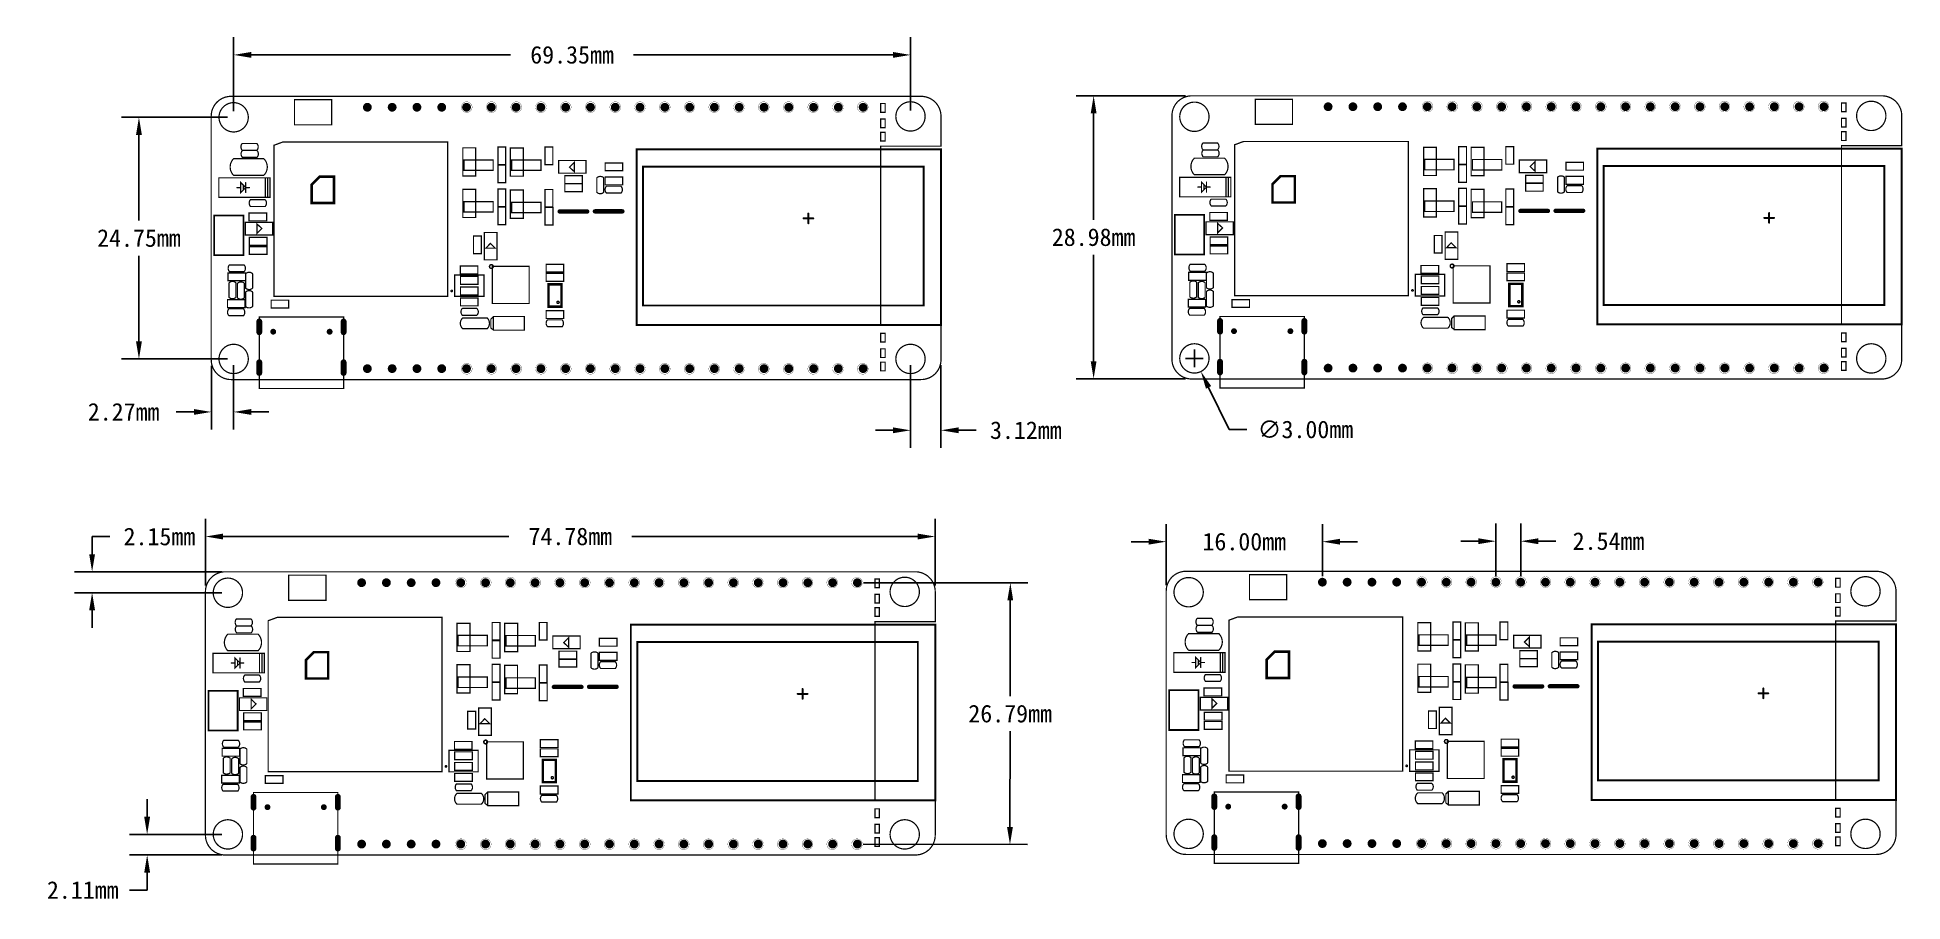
# Model space of a CAD drawing. Extents: x -92 to 99, y -5 to 84.
import ezdxf

# ---------------------------------------------------------------- set-up
doc = ezdxf.new("R2010")
doc.units = 0
doc.header["$MEASUREMENT"] = 0
doc.linetypes.add('TRMIDX_76', pattern=[2, 1, 1])
doc.layers.get('0').update_dxf_attribs({"linetype": 'CONTINUOUS'})
doc.layers.get('Defpoints').update_dxf_attribs({"linetype": 'CONTINUOUS'})
for name, color, linetype in [('2D_LINE_01', 183, 'CONTINUOUS'), ('BOARD_CUTOUT_00', 254, 'CONTINUOUS'), ('BOARD_OUTLINE_00', 254, 'CONTINUOUS'), ('DRIL_NPLTE_THRU_01', 3, 'CONTINUOUS'), ('DRIL_PLTE_THRU_01', 3, 'CONTINUOUS'), ('DRIL_SYMBOL', 254, 'CONTINUOUS'), ('PART_TOP_2DLINE_01', 254, 'CONTINUOUS'), ('PART_TOP_2DLINE_126', 254, 'CONTINUOUS'), ('PART_TOP_COPPER_01', 254, 'CONTINUOUS'), ('TAG_00', 254, 'CONTINUOUS'), ('TAG_01', 254, 'CONTINUOUS')]:
    doc.layers.add(name, color=color, linetype=linetype)
doc.dimstyles.get("Standard").update_dxf_attribs({"dimscale": 10, "dimtxt": 0.18, "dimasz": 0.18, "dimexe": 0.18, "dimexo": 0.0625, "dimgap": 0.09, "dimtad": 0, "dimtih": 1, "dimtoh": 1, "dimzin": 0, "dimdsep": 46, "dimtxsty": 'Standard', "dimcen": 0.09, "dimadec": 0, "dimazin": 0, "dimtfac": 1, "dimtofl": 0, "dimtmove": 0, "dimatfit": 3, "dimfxl": 1, "dimtolj": 1, "dimtzin": 0, "dimarcsym": 0})

msp = doc.modelspace()

# ---------------------------------------------------------------- blocks, each defined once
blk = doc.blocks.new('SMOOTH_0$127')
at = {"const_width": 0.0635}
blk.add_lwpolyline([(-0.03175, 0, 1), (0.03175, 0, 1)], format="xyb", close=True, dxfattribs=at)
blk = doc.blocks.new('BOARD_59')
at = {"layer": 'BOARD_CUTOUT_00', "const_width": 0.127}
for points in [[(5.171, 4.50922, 1), (2.171, 4.50922, 1)], [(74.525124, 4.599178, 1), (71.524876, 4.599178, 1)], [(5.171, -20.24078, 1), (2.171, -20.24078, 1)], [(74.525124, -20.240752, 1), (71.524876, -20.240752, 1)]]:
    blk.add_lwpolyline(points, format="xyb", close=True, dxfattribs=at)
for points in [[(69.977, 5.9182), (70.4342, 5.9182), (70.4342, 5.0292), (69.977, 5.0292)], [(69.977, 4.3434), (70.4342, 4.3434), (70.4342, 3.4544), (69.977, 3.4544)], [(69.977, 2.9718), (70.4342, 2.9718), (70.4342, 2.0828), (69.977, 2.0828)], [(69.977, -17.6276), (70.4342, -17.6276), (70.4342, -18.5166), (69.977, -18.5166)], [(69.977, -19.2024), (70.4342, -19.2024), (70.4342, -20.0914), (69.977, -20.0914)], [(69.977, -20.574), (70.4342, -20.574), (70.4342, -21.463), (69.977, -21.463)]]:
    blk.add_lwpolyline(points, close=True, dxfattribs=at)
at = {"layer": 'BOARD_OUTLINE_00', "const_width": 0.127}
blk.add_lwpolyline([(3.4036, -22.352, -0.4142135624), (1.3716, -20.32), (1.3716, 4.6228, -0.4142135624), (3.4036, 6.6548), (74.1172, 6.6548, -0.4142135624), (76.1492, 4.6228), (76.1492, 1.5494), (69.977, 1.5494), (69.977, -16.764), (76.1492, -16.764), (76.1492, -20.32, -0.4142135624), (74.1172, -22.352)], format="xyb", close=True, dxfattribs=at)
at = {"layer": 'BOARD_CUTOUT_00'}
for p in [(69.977, 5.9182), (70.4342, 5.9182), (69.977, 5.0292), (69.977, 4.3434), (70.4342, 5.0292), (70.4342, 4.3434), (69.977, 3.4544), (69.977, 2.9718), (69.977, 2.0828), (70.4342, 3.4544), (70.4342, 2.9718), (70.4342, 2.0828), (69.977, -17.6276), (69.977, -18.5166), (70.4342, -17.6276), (70.4342, -18.5166), (69.977, -19.2024), (69.977, -20.0914), (69.977, -20.574), (70.4342, -19.2024), (70.4342, -20.0914), (70.4342, -20.574), (69.977, -21.463), (70.4342, -21.463)]:
    blk.add_blockref('SMOOTH_0$127', p, dxfattribs=at)
at = {"layer": 'BOARD_OUTLINE_00'}
for p in [(1.3716, -20.32), (3.4036, -22.352)]:
    blk.add_blockref('SMOOTH_0$127', p, dxfattribs=at)
blk = doc.blocks.new('SMOOTH_0$0254')
at = {"const_width": 0.0127}
blk.add_lwpolyline([(-0.00635, 0, 1), (0.00635, 0, 1)], format="xyb", close=True, dxfattribs=at)
blk = doc.blocks.new('DRAWING_5')
at = {"layer": '2D_LINE_01', "const_width": 0.0254}
blk.add_lwpolyline([(0, 0), (-7.85, 0)], dxfattribs=at)
at = {"layer": '2D_LINE_01'}
for p in [(-7.85, 0), (0, 0)]:
    blk.add_blockref('SMOOTH_0$0254', p, dxfattribs=at)
blk = doc.blocks.new('DRAWING_6')
at = {"layer": '2D_LINE_01', "const_width": 0.0254}
blk.add_lwpolyline([(0, 0), (-7.85, 0)], dxfattribs=at)
at = {"layer": '2D_LINE_01'}
for p in [(-7.85, 0), (0, 0)]:
    blk.add_blockref('SMOOTH_0$0254', p, dxfattribs=at)
blk = doc.blocks.new('DRAWING_20')
at = {"layer": '2D_LINE_01', "const_width": 0.0254}
blk.add_lwpolyline([(0, 0), (-7.85, 0)], dxfattribs=at)
at = {"layer": '2D_LINE_01'}
for p in [(-7.85, 0), (0, 0)]:
    blk.add_blockref('SMOOTH_0$0254', p, dxfattribs=at)
blk = doc.blocks.new('DRAWING_21')
at = {"layer": '2D_LINE_01', "const_width": 0.0254}
blk.add_lwpolyline([(-0.55, 0, 1), (0.55, 0, 1)], format="xyb", close=True, dxfattribs=at)
blk = doc.blocks.new('DRAWING_22')
at = {"layer": '2D_LINE_01', "const_width": 0.0254}
blk.add_lwpolyline([(-0.55, 0, 1), (0.55, 0, 1)], format="xyb", close=True, dxfattribs=at)
blk = doc.blocks.new('DRAWING_23')
at = {"layer": '2D_LINE_01', "const_width": 0.0254}
blk.add_lwpolyline([(-0.55, 0, 1), (0.55, 0, 1)], format="xyb", close=True, dxfattribs=at)
blk = doc.blocks.new('DRAWING_24')
at = {"layer": '2D_LINE_01', "const_width": 0.0254}
blk.add_lwpolyline([(-0.55, 0, 1), (0.55, 0, 1)], format="xyb", close=True, dxfattribs=at)
blk = doc.blocks.new('DRAWING_25')
at = {"layer": '2D_LINE_01', "const_width": 0.0254}
blk.add_lwpolyline([(-0.55, 0, 1), (0.55, 0, 1)], format="xyb", close=True, dxfattribs=at)
blk = doc.blocks.new('DRAWING_26')
at = {"layer": '2D_LINE_01', "const_width": 0.0254}
blk.add_lwpolyline([(-0.55, 0, 1), (0.55, 0, 1)], format="xyb", close=True, dxfattribs=at)
blk = doc.blocks.new('DRAWING_27')
at = {"layer": '2D_LINE_01', "const_width": 0.0254}
blk.add_lwpolyline([(-0.55, 0, 1), (0.55, 0, 1)], format="xyb", close=True, dxfattribs=at)
blk = doc.blocks.new('DRAWING_28')
at = {"layer": '2D_LINE_01', "const_width": 0.0254}
blk.add_lwpolyline([(-0.55, 0, 1), (0.55, 0, 1)], format="xyb", close=True, dxfattribs=at)
blk = doc.blocks.new('DRAWING_29')
at = {"layer": '2D_LINE_01', "const_width": 0.0254}
blk.add_lwpolyline([(-0.55, 0, 1), (0.55, 0, 1)], format="xyb", close=True, dxfattribs=at)
blk = doc.blocks.new('DRAWING_30')
at = {"layer": '2D_LINE_01', "const_width": 0.0254}
blk.add_lwpolyline([(-0.55, 0, 1), (0.55, 0, 1)], format="xyb", close=True, dxfattribs=at)
blk = doc.blocks.new('DRAWING_31')
at = {"layer": '2D_LINE_01', "const_width": 0.0254}
blk.add_lwpolyline([(-0.55, 0, 1), (0.55, 0, 1)], format="xyb", close=True, dxfattribs=at)
blk = doc.blocks.new('DRAWING_32')
at = {"layer": '2D_LINE_01', "const_width": 0.0254}
blk.add_lwpolyline([(-0.55, 0, 1), (0.55, 0, 1)], format="xyb", close=True, dxfattribs=at)
blk = doc.blocks.new('DRAWING_33')
at = {"layer": '2D_LINE_01', "const_width": 0.0254}
blk.add_lwpolyline([(-0.55, 0, 1), (0.55, 0, 1)], format="xyb", close=True, dxfattribs=at)
blk = doc.blocks.new('DRAWING_34')
at = {"layer": '2D_LINE_01', "const_width": 0.0254}
blk.add_lwpolyline([(-0.55, 0, 1), (0.55, 0, 1)], format="xyb", close=True, dxfattribs=at)
blk = doc.blocks.new('DRAWING_35')
at = {"layer": '2D_LINE_01', "const_width": 0.0254}
blk.add_lwpolyline([(-0.55, 0, 1), (0.55, 0, 1)], format="xyb", close=True, dxfattribs=at)
blk = doc.blocks.new('DRAWING_36')
at = {"layer": '2D_LINE_01', "const_width": 0.0254}
blk.add_lwpolyline([(-0.55, 0, 1), (0.55, 0, 1)], format="xyb", close=True, dxfattribs=at)
blk = doc.blocks.new('DRAWING_37')
at = {"layer": '2D_LINE_01', "const_width": 0.0254}
blk.add_lwpolyline([(-0.55, 0, 1), (0.55, 0, 1)], format="xyb", close=True, dxfattribs=at)
blk = doc.blocks.new('DRAWING_38')
at = {"layer": '2D_LINE_01', "const_width": 0.0254}
blk.add_lwpolyline([(-0.55, 0, 1), (0.55, 0, 1)], format="xyb", close=True, dxfattribs=at)
blk = doc.blocks.new('DRAWING_39')
at = {"layer": '2D_LINE_01', "const_width": 0.0254}
blk.add_lwpolyline([(-0.55, 0, 1), (0.55, 0, 1)], format="xyb", close=True, dxfattribs=at)
blk = doc.blocks.new('DRAWING_40')
at = {"layer": '2D_LINE_01', "const_width": 0.0254}
blk.add_lwpolyline([(-0.55, 0, 1), (0.55, 0, 1)], format="xyb", close=True, dxfattribs=at)
blk = doc.blocks.new('DRAWING_41')
at = {"layer": '2D_LINE_01', "const_width": 0.0254}
blk.add_lwpolyline([(-0.55, 0, 1), (0.55, 0, 1)], format="xyb", close=True, dxfattribs=at)
blk = doc.blocks.new('DRAWING_42')
at = {"layer": '2D_LINE_01', "const_width": 0.0254}
blk.add_lwpolyline([(-0.55, 0, 1), (0.55, 0, 1)], format="xyb", close=True, dxfattribs=at)
blk = doc.blocks.new('DRAWING_43')
at = {"layer": '2D_LINE_01', "const_width": 0.0254}
blk.add_lwpolyline([(-0.55, 0, 1), (0.55, 0, 1)], format="xyb", close=True, dxfattribs=at)
blk = doc.blocks.new('DRAWING_44')
at = {"layer": '2D_LINE_01', "const_width": 0.0254}
blk.add_lwpolyline([(-0.55, 0, 1), (0.55, 0, 1)], format="xyb", close=True, dxfattribs=at)
blk = doc.blocks.new('DRAWING_45')
at = {"layer": '2D_LINE_01', "const_width": 0.0254}
blk.add_lwpolyline([(-0.55, 0, 1), (0.55, 0, 1)], format="xyb", close=True, dxfattribs=at)
blk = doc.blocks.new('DRAWING_46')
at = {"layer": '2D_LINE_01', "const_width": 0.0254}
blk.add_lwpolyline([(-0.55, 0, 1), (0.55, 0, 1)], format="xyb", close=True, dxfattribs=at)
blk = doc.blocks.new('DRAWING_47')
at = {"layer": '2D_LINE_01', "const_width": 0.0254}
blk.add_lwpolyline([(-0.55, 0, 1), (0.55, 0, 1)], format="xyb", close=True, dxfattribs=at)
blk = doc.blocks.new('DRAWING_48')
at = {"layer": '2D_LINE_01', "const_width": 0.0254}
blk.add_lwpolyline([(-0.55, 0, 1), (0.55, 0, 1)], format="xyb", close=True, dxfattribs=at)
blk = doc.blocks.new('DRAWING_49')
at = {"layer": '2D_LINE_01', "const_width": 0.0254}
blk.add_lwpolyline([(-0.55, 0, 1), (0.55, 0, 1)], format="xyb", close=True, dxfattribs=at)
blk = doc.blocks.new('DRAWING_50')
at = {"layer": '2D_LINE_01', "const_width": 0.0254}
blk.add_lwpolyline([(-0.55, 0, 1), (0.55, 0, 1)], format="xyb", close=True, dxfattribs=at)
blk = doc.blocks.new('DRAWING_51')
at = {"layer": '2D_LINE_01', "const_width": 0.0254}
blk.add_lwpolyline([(-0.55, 0, 1), (0.55, 0, 1)], format="xyb", close=True, dxfattribs=at)
blk = doc.blocks.new('DRAWING_52')
at = {"layer": '2D_LINE_01', "const_width": 0.0254}
blk.add_lwpolyline([(-0.55, 0, 1), (0.55, 0, 1)], format="xyb", close=True, dxfattribs=at)
blk = doc.blocks.new('DRAWING_53')
at = {"layer": '2D_LINE_01', "const_width": 0.0254}
blk.add_lwpolyline([(-0.55, 0, 1), (0.55, 0, 1)], format="xyb", close=True, dxfattribs=at)
blk = doc.blocks.new('DRAWING_54')
at = {"layer": '2D_LINE_01', "const_width": 0.0254}
blk.add_lwpolyline([(-0.55, 0, 1), (0.55, 0, 1)], format="xyb", close=True, dxfattribs=at)
blk = doc.blocks.new('PART_BODY_TOP_1')
at = {"layer": 'PART_TOP_2DLINE_126', "const_width": 0.127}
blk.add_lwpolyline([(0.75, -0.35, 0.414214), (0.75, 0.35), (-0.75, 0.35, 0.373387), (-0.74, -0.35)], format="xyb", close=True, dxfattribs=at)
at = {"layer": 'PART_TOP_2DLINE_126'}
for p in [(-0.75, 0.35), (0.75, 0.35), (-0.74, -0.35), (0.75, -0.35)]:
    blk.add_blockref('SMOOTH_0$127', p, dxfattribs=at)
blk = doc.blocks.new('DRIL_HOLE_0')
blk.add_lwpolyline([(0, 0, 1), (0, 0, 1)], format="xyb", close=True)
blk = doc.blocks.new('STK_TOP_40')
at = {"layer": 'DRIL_PLTE_THRU_01'}
blk.add_blockref('DRIL_HOLE_0', (0, 0), dxfattribs=at)
blk = doc.blocks.new('SYM_TOP_3')
for name, p in [('PART_BODY_TOP_1', (0, 0)), ('STK_TOP_40', (-0.45, 0)), ('STK_TOP_40', (0.45, 0))]:
    blk.add_blockref(name, p)
blk = doc.blocks.new('PART_TOP_0')
blk.add_blockref('SYM_TOP_3', (0, 0))
blk = doc.blocks.new('PART_BODY_TOP_69')
at = {"layer": 'PART_TOP_2DLINE_01', "const_width": 0.127}
blk.add_lwpolyline([(-1.511046, -0.522732), (1.488948, -0.522732), (1.488948, 0.545338), (-1.511046, 0.545338)], close=True, dxfattribs=at)
at = {"layer": 'PART_TOP_2DLINE_01'}
for p in [(-1.511046, 0.545338), (1.488948, 0.545338), (-1.511046, -0.522732), (1.488948, -0.522732)]:
    blk.add_blockref('SMOOTH_0$127', p, dxfattribs=at)
blk = doc.blocks.new('STK_TOP_299')
at = {"layer": 'DRIL_PLTE_THRU_01'}
blk.add_blockref('DRIL_HOLE_0', (0, 0), dxfattribs=at)
blk = doc.blocks.new('STK_TOP_300')
at = {"layer": 'DRIL_PLTE_THRU_01'}
blk.add_blockref('DRIL_HOLE_0', (0, 0), dxfattribs=at)
blk = doc.blocks.new('SYM_TOP_29')
for name, p in [('PART_BODY_TOP_69', (0, 0)), ('STK_TOP_300', (0, 1.081024)), ('STK_TOP_299', (-0.9652, -1.1811)), ('STK_TOP_299', (0.9652, -1.1811))]:
    blk.add_blockref(name, p)
blk = doc.blocks.new('PART_TOP_4')
blk.add_blockref('SYM_TOP_29', (0, 0))
blk = doc.blocks.new('PART_BODY_TOP_4')
at = {"layer": 'PART_TOP_2DLINE_126', "const_width": 0.127}
blk.add_lwpolyline([(-0.9, 0.41), (-0.9, -0.39), (0.9, -0.39), (0.9, 0.41)], close=True, dxfattribs=at)
at = {"layer": 'PART_TOP_2DLINE_126'}
for p in [(-0.9, 0.41), (0.9, 0.41), (-0.9, -0.39), (0.9, -0.39)]:
    blk.add_blockref('SMOOTH_0$127', p, dxfattribs=at)
blk = doc.blocks.new('SYM_TOP_6')
for name, p in [('PART_BODY_TOP_4', (0, 0)), ('STK_TOP_40', (-0.45, 0.01)), ('STK_TOP_40', (0.45, 0.01))]:
    blk.add_blockref(name, p)
blk = doc.blocks.new('PART_TOP_10')
blk.add_blockref('SYM_TOP_6', (0, 0))
blk = doc.blocks.new('PART_BODY_TOP_3')
at = {"layer": 'PART_TOP_2DLINE_126', "const_width": 0.127}
blk.add_lwpolyline([(-1.4, 0.66), (1.4, 0.66), (1.4, -0.64), (-1.4, -0.64)], close=True, dxfattribs=at)
blk.add_lwpolyline([(-0.21, 0.51), (-0.21, -0.46), (0.29, 0.04), (-0.21, 0.51)], dxfattribs=at)
at = {"layer": 'PART_TOP_2DLINE_126'}
for p in [(-1.4, 0.66), (-0.21, 0.51), (-0.21, 0.51), (0.29, 0.04), (1.4, 0.66), (-1.4, -0.64), (-0.21, -0.46), (1.4, -0.64)]:
    blk.add_blockref('SMOOTH_0$127', p, dxfattribs=at)
blk = doc.blocks.new('STK_TOP_42')
at = {"layer": 'DRIL_PLTE_THRU_01'}
blk.add_blockref('DRIL_HOLE_0', (0, 0), dxfattribs=at)
blk = doc.blocks.new('SYM_TOP_5')
for name, p in [('PART_BODY_TOP_3', (0, 0)), ('STK_TOP_42', (-0.762, 0)), ('STK_TOP_42', (0.762, 0))]:
    blk.add_blockref(name, p)
blk = doc.blocks.new('PART_TOP_11')
blk.add_blockref('SYM_TOP_5', (0, 0))
blk = doc.blocks.new('PART_TOP_12')
blk.add_blockref('SYM_TOP_6', (0, 0))
blk = doc.blocks.new('PART_TOP_13')
blk.add_blockref('SYM_TOP_6', (0, 0))
blk = doc.blocks.new('SMOOTH_0$199898')
at = {"const_width": 0.099949}
blk.add_lwpolyline([(-0.049974, 0, 1), (0.049974, 0, 1)], format="xyb", close=True, dxfattribs=at)
blk = doc.blocks.new('PART_BODY_TOP_12')
at = {"layer": 'PART_TOP_2DLINE_126', "const_width": 0.1999}
for points in [[(-23.749, 18.048), (7.44, 18.048), (7.44, 0.0508), (-23.749, 0.0508)], [(-23.0886, 2.046), (5.658, 2.046), (5.658, 16.27), (-23.0886, 16.27)]]:
    blk.add_lwpolyline(points, close=True, dxfattribs=at)
for points in [[(-6.6452, 10.9674), (-6.1452, 10.9674), (-6.1452, 11.4674)], [(-6.1452, 10.4674), (-6.1452, 10.9674), (-5.6452, 10.9674)]]:
    blk.add_lwpolyline(points, dxfattribs=at)
at = {"layer": 'TAG_00'}
blk.add_lwpolyline([(0, 0), (0, 0)], dxfattribs=at)
at = {"layer": 'TAG_01'}
blk.add_lwpolyline([(0, 0), (0, 0)], dxfattribs=at)
at = {"layer": 'PART_TOP_2DLINE_126'}
for p in [(-23.749, 18.048), (7.44, 18.048), (-23.0886, 16.27), (5.658, 16.27), (-6.1452, 11.4674), (-6.6452, 10.9674), (-6.1452, 10.9674), (-6.1452, 10.9674), (-6.1452, 10.4674), (-5.6452, 10.9674), (-23.0886, 2.046), (5.658, 2.046), (-23.749, 0.0508), (7.44, 0.0508)]:
    blk.add_blockref('SMOOTH_0$199898', p, dxfattribs=at)
blk = doc.blocks.new('STK_TOP_115')
at = {"layer": 'DRIL_NPLTE_THRU_01'}
blk.add_blockref('DRIL_HOLE_0', (0, 0), dxfattribs=at)
blk = doc.blocks.new('SYM_TOP_12')
for name, p in [('PART_BODY_TOP_12', (0, 0)), ('STK_TOP_115', (-22.86, 18)), ('STK_TOP_115', (-21.59, 18)), ('STK_TOP_115', (-20.32, 18)), ('STK_TOP_115', (-19.05, 18)), ('STK_TOP_115', (-17.78, 18)), ('STK_TOP_115', (-16.51, 18)), ('STK_TOP_115', (-15.24, 18)), ('STK_TOP_115', (-13.97, 18)), ('STK_TOP_115', (-12.7, 18)), ('STK_TOP_115', (-11.43, 18)), ('STK_TOP_115', (-10.16, 18)), ('STK_TOP_115', (-8.89, 18)), ('STK_TOP_115', (-7.62, 18)), ('STK_TOP_115', (-6.35, 18)), ('STK_TOP_115', (-5.08, 18)), ('STK_TOP_115', (-3.81, 18)), ('STK_TOP_115', (-2.54, 18)), ('STK_TOP_115', (-1.27, 18.05)), ('STK_TOP_115', (0, 18)), ('STK_TOP_115', (-22.86, 0)), ('STK_TOP_115', (-21.59, 0)), ('STK_TOP_115', (-20.32, 0)), ('STK_TOP_115', (-19.05, 0)), ('STK_TOP_115', (-17.78, 0)), ('STK_TOP_115', (-16.51, 0)), ('STK_TOP_115', (-15.24, 0)), ('STK_TOP_115', (-13.97, 0)), ('STK_TOP_115', (-12.7, 0)), ('STK_TOP_115', (-11.43, 0)), ('STK_TOP_115', (-10.16, 0)), ('STK_TOP_115', (-8.89, 0)), ('STK_TOP_115', (-7.62, 0)), ('STK_TOP_115', (-6.35, 0)), ('STK_TOP_115', (-5.08, 0)), ('STK_TOP_115', (-3.81, 0)), ('STK_TOP_115', (-2.54, 0)), ('STK_TOP_115', (-1.27, 0)), ('STK_TOP_115', (0, 0))]:
    blk.add_blockref(name, p)
blk = doc.blocks.new('PART_TOP_16')
blk.add_blockref('SYM_TOP_12', (0, 0))
blk = doc.blocks.new('PART_TOP_26')
blk.add_blockref('SYM_TOP_6', (0, 0))
blk = doc.blocks.new('PART_TOP_28')
blk.add_blockref('SYM_TOP_6', (0, 0))
blk = doc.blocks.new('STK_TOP_244')
at = {"layer": 'DRIL_NPLTE_THRU_01'}
blk.add_blockref('DRIL_HOLE_0', (0, 0), dxfattribs=at)
blk = doc.blocks.new('SYM_TOP_26')
for p in [(0, 0), (3, 0)]:
    blk.add_blockref('STK_TOP_244', p)
blk = doc.blocks.new('PART_TOP_29')
blk.add_blockref('SYM_TOP_26', (0, 0))
blk = doc.blocks.new('SMOOTH_0$4499986667')
at = {"const_width": 0.225}
blk.add_lwpolyline([(-0.11, 0, 1), (0.11, 0, 1)], format="xyb", close=True, dxfattribs=at)
blk = doc.blocks.new('PART_BODY_TOP_61')
at = {"layer": 'PART_TOP_2DLINE_126', "const_width": 0.45}
blk.add_lwpolyline([(1.59, -0.01), (1.59, 2.81)], dxfattribs=at)
at = {"layer": 'PART_TOP_2DLINE_126'}
for p in [(1.59, 2.81), (1.59, -0.01)]:
    blk.add_blockref('SMOOTH_0$4499986667', p, dxfattribs=at)
blk = doc.blocks.new('STK_TOP_95')
at = {"layer": 'DRIL_PLTE_THRU_01'}
blk.add_blockref('DRIL_HOLE_0', (0, 0), dxfattribs=at)
blk = doc.blocks.new('SYM_TOP_25')
for name, p in [('STK_TOP_95', (0.43317, 2.42503)), ('PART_BODY_TOP_61', (0, 0)), ('STK_TOP_95', (0.43317, 0.51642)), ('STK_TOP_95', (2.57832, 1.47658))]:
    blk.add_blockref(name, p)
blk = doc.blocks.new('PART_TOP_30')
blk.add_blockref('SYM_TOP_25', (0, 0))
blk = doc.blocks.new('PART_TOP_31')
blk.add_blockref('SYM_TOP_3', (0, 0))
blk = doc.blocks.new('PART_TOP_32')
blk.add_blockref('SYM_TOP_25', (0, 0))
blk = doc.blocks.new('PART_TOP_33')
blk.add_blockref('SYM_TOP_6', (0, 0))
blk = doc.blocks.new('PART_TOP_34')
blk.add_blockref('SYM_TOP_3', (0, 0))
blk = doc.blocks.new('PART_TOP_35')
blk.add_blockref('SYM_TOP_6', (0, 0))
blk = doc.blocks.new('PART_TOP_36')
blk.add_blockref('SYM_TOP_6', (0, 0))
blk = doc.blocks.new('SMOOTH_0$1499993333')
at = {"const_width": 0.075}
blk.add_lwpolyline([(-0.04, 0, 1), (0.04, 0, 1)], format="xyb", close=True, dxfattribs=at)
blk = doc.blocks.new('SMOOTH_0$254')
at = {"const_width": 0.127}
blk.add_lwpolyline([(-0.0635, 0, 1), (0.0635, 0, 1)], format="xyb", close=True, dxfattribs=at)
blk = doc.blocks.new('PART_BODY_TOP_11')
at = {"layer": 'PART_TOP_2DLINE_126', "const_width": 0.254}
blk.add_lwpolyline([(0, 1.98), (2.29, 1.98), (2.29, 0.64), (0, 0.64)], close=True, dxfattribs=at)
at = {"layer": 'PART_TOP_2DLINE_126', "const_width": 0.15}
blk.add_lwpolyline([(0.02, 0.77), (0.02, 1.9)], dxfattribs=at)
blk.add_lwpolyline([(1.95, 1.62, 1), (1.73, 1.62, 1)], format="xyb", close=True, dxfattribs=at)
at = {"layer": 'PART_TOP_2DLINE_126'}
for name, p in [('SMOOTH_0$254', (0, 1.98)), ('SMOOTH_0$1499993333', (0.02, 1.9)), ('SMOOTH_0$254', (2.29, 1.98)), ('SMOOTH_0$254', (0, 0.64)), ('SMOOTH_0$1499993333', (0.02, 0.77)), ('SMOOTH_0$254', (2.29, 0.64))]:
    blk.add_blockref(name, p, dxfattribs=at)
blk = doc.blocks.new('STK_TOP_96')
at = {"layer": 'DRIL_PLTE_THRU_01'}
blk.add_blockref('DRIL_HOLE_0', (0, 0), dxfattribs=at)
blk = doc.blocks.new('SYM_TOP_11')
for name, p in [('PART_BODY_TOP_11', (0, 0)), ('STK_TOP_96', (0.50347, 2.31694)), ('STK_TOP_96', (1.15347, 2.31694)), ('STK_TOP_96', (1.80347, 2.31694)), ('STK_TOP_96', (0.50347, 0.38903)), ('STK_TOP_96', (1.15347, 0.38903)), ('STK_TOP_96', (1.80347, 0.38903))]:
    blk.add_blockref(name, p)
blk = doc.blocks.new('PART_TOP_38')
blk.add_blockref('SYM_TOP_11', (0, 0))
blk = doc.blocks.new('PART_TOP_40')
blk.add_blockref('SYM_TOP_6', (0, 0))
blk = doc.blocks.new('PART_TOP_41')
blk.add_blockref('SYM_TOP_6', (0, 0))
blk = doc.blocks.new('PART_TOP_42')
blk.add_blockref('SYM_TOP_5', (0, 0))
blk = doc.blocks.new('PART_TOP_43')
blk.add_blockref('SYM_TOP_6', (0, 0))
blk = doc.blocks.new('PART_BODY_TOP_58')
at = {"layer": 'PART_TOP_2DLINE_126', "const_width": 0.127}
blk.add_lwpolyline([(-4.32, 0), (4.32, 0), (4.32, -7.32), (-4.32, -7.32)], close=True, dxfattribs=at)
at = {"layer": 'PART_TOP_2DLINE_126'}
for p in [(-4.32, 0), (4.32, 0), (-4.32, -7.32), (4.32, -7.32)]:
    blk.add_blockref('SMOOTH_0$127', p, dxfattribs=at)
blk = doc.blocks.new('STK_TOP_181')
at = {"layer": 'DRIL_NPLTE_THRU_01'}
blk.add_blockref('DRIL_HOLE_0', (0, 0), dxfattribs=at)
blk = doc.blocks.new('DRIL_SLOT_0002300066000000900')
at = {"const_width": 0.3}
blk.add_lwpolyline([(0.15, -0.55), (0.15, 0.55, 1), (-0.15, 0.55), (-0.15, -0.55, 1)], format="xyb", close=True, dxfattribs=at)
blk = doc.blocks.new('STK_TOP_182')
at = {"layer": 'DRIL_PLTE_THRU_01'}
blk.add_blockref('DRIL_SLOT_0002300066000000900', (0, 0), dxfattribs=at)
blk = doc.blocks.new('DRIL_SYMBOL_0$6')
at = {"layer": 'DRIL_SYMBOL', "const_width": 0.0508}
for points in [[(-0.254, 0), (0.254, 0)], [(0, -0.254), (0, 0.254)]]:
    blk.add_lwpolyline(points, dxfattribs=at)
blk = doc.blocks.new('DRIL_HOLE_0$6')
at = {"const_width": 0.3}
blk.add_lwpolyline([(-0.15, 0, 1), (0.15, 0, 1)], format="xyb", close=True, dxfattribs=at)
blk.add_blockref('DRIL_SYMBOL_0$6', (0, 0))
blk = doc.blocks.new('STK_TOP_183')
at = {"layer": 'DRIL_NPLTE_THRU_01'}
blk.add_blockref('DRIL_HOLE_0$6', (0, 0), dxfattribs=at)
blk = doc.blocks.new('SYM_TOP_23')
for name, p in [('PART_BODY_TOP_58', (0, 0)), ('STK_TOP_181', (-3.35, 0)), ('STK_TOP_181', (-3.05, 0)), ('STK_TOP_181', (-2.55, 0)), ('STK_TOP_181', (-2.25, 0)), ('STK_TOP_181', (-1.75, 0)), ('STK_TOP_181', (-1.25, 0)), ('STK_TOP_181', (-0.75, 0)), ('STK_TOP_181', (-0.25, 0)), ('STK_TOP_181', (0.25, 0)), ('STK_TOP_181', (0.75, 0)), ('STK_TOP_181', (1.25, 0)), ('STK_TOP_181', (1.75, 0)), ('STK_TOP_181', (2.25, 0)), ('STK_TOP_181', (2.55, 0)), ('STK_TOP_181', (3.05, 0)), ('STK_TOP_181', (3.35, 0)), ('STK_TOP_182', (-4.32, -1)), ('STK_TOP_183', (-2.89, -1.5)), ('STK_TOP_183', (2.89, -1.5)), ('STK_TOP_182', (4.32, -1)), ('STK_TOP_182', (-4.32, -5.18)), ('STK_TOP_182', (4.32, -5.18))]:
    blk.add_blockref(name, p)
blk = doc.blocks.new('PART_TOP_44')
blk.add_blockref('SYM_TOP_23', (0, 0))
blk = doc.blocks.new('PART_TOP_45')
blk.add_blockref('SYM_TOP_3', (0, 0))
blk = doc.blocks.new('PART_TOP_46')
blk.add_blockref('SYM_TOP_3', (0, 0))
blk = doc.blocks.new('PART_TOP_47')
blk.add_blockref('SYM_TOP_5', (0, 0))
blk = doc.blocks.new('PART_TOP_48')
blk.add_blockref('SYM_TOP_6', (0, 0))
blk = doc.blocks.new('PART_TOP_49')
blk.add_blockref('SYM_TOP_3', (0, 0))
blk = doc.blocks.new('PART_TOP_50')
blk.add_blockref('SYM_TOP_6', (0, 0))
blk = doc.blocks.new('PART_TOP_51')
blk.add_blockref('SYM_TOP_6', (0, 0))
blk = doc.blocks.new('PART_TOP_52')
blk.add_blockref('SYM_TOP_6', (0, 0))
blk = doc.blocks.new('PART_TOP_53')
blk.add_blockref('SYM_TOP_6', (0, 0))
blk = doc.blocks.new('PART_BODY_TOP_7')
at = {"layer": 'PART_TOP_2DLINE_126', "const_width": 0.127}
blk.add_lwpolyline([(-1.5, -1.1), (-1.5, 1.1), (1.5, 1.1), (1.5, -1.1)], close=True, dxfattribs=at)
blk.add_lwpolyline([(-1.88, -0.54, 1), (-1.72, -0.54, 1)], format="xyb", close=True, dxfattribs=at)
at = {"layer": 'PART_TOP_2DLINE_126'}
for p in [(-1.5, 1.1), (1.5, 1.1), (-1.5, -1.1), (1.5, -1.1)]:
    blk.add_blockref('SMOOTH_0$127', p, dxfattribs=at)
blk = doc.blocks.new('STK_TOP_73')
at = {"layer": 'DRIL_PLTE_THRU_01'}
blk.add_blockref('DRIL_HOLE_0', (0, 0), dxfattribs=at)
blk = doc.blocks.new('SYM_TOP_7')
for name, p in [('PART_BODY_TOP_7', (0, 0)), ('STK_TOP_73', (-0.85, 0.55)), ('STK_TOP_73', (0.85, 0.55)), ('STK_TOP_73', (-0.85, -0.55)), ('STK_TOP_73', (0.85, -0.55))]:
    blk.add_blockref(name, p)
blk = doc.blocks.new('PART_TOP_54')
blk.add_blockref('SYM_TOP_7', (0, 0))
blk = doc.blocks.new('PART_BODY_TOP_13')
at = {"layer": 'PART_TOP_2DLINE_126', "const_width": 0.127}
blk.add_lwpolyline([(1.24, -0.56, 0.432739), (1.24, 0.54), (-1.26, 0.54, 0.450467), (-1.26, -0.56)], format="xyb", close=True, dxfattribs=at)
at = {"layer": 'PART_TOP_2DLINE_126'}
for p in [(-1.26, 0.54), (1.24, 0.54), (-1.26, -0.56), (1.24, -0.56)]:
    blk.add_blockref('SMOOTH_0$127', p, dxfattribs=at)
blk = doc.blocks.new('STK_TOP_75')
at = {"layer": 'DRIL_PLTE_THRU_01'}
blk.add_blockref('DRIL_HOLE_0', (0, 0), dxfattribs=at)
blk = doc.blocks.new('SYM_TOP_13')
for name, p in [('PART_BODY_TOP_13', (0, 0)), ('STK_TOP_75', (-0.81, -0.01)), ('STK_TOP_75', (0.79, -0.01))]:
    blk.add_blockref(name, p)
blk = doc.blocks.new('PART_TOP_55')
blk.add_blockref('SYM_TOP_13', (0, 0))
blk = doc.blocks.new('PART_BODY_TOP_9')
at = {"layer": 'PART_TOP_2DLINE_126', "const_width": 0.15}
blk.add_lwpolyline([(-3.5, 2.65, 1), (-3.88, 2.65, 1)], format="xyb", close=True, dxfattribs=at)
at = {"layer": 'PART_TOP_2DLINE_126', "const_width": 0.127}
blk.add_lwpolyline([(-3.58, 2.67), (-3.58, -1.14), (0.18, -1.14), (0.18, 2.67)], close=True, dxfattribs=at)
at = {"layer": 'PART_TOP_2DLINE_126'}
for p in [(-3.58, 2.67), (0.18, 2.67), (-3.58, -1.14), (0.18, -1.14)]:
    blk.add_blockref('SMOOTH_0$127', p, dxfattribs=at)
blk = doc.blocks.new('STK_TOP_80')
at = {"layer": 'DRIL_PLTE_THRU_01'}
blk.add_blockref('DRIL_HOLE_0', (0, 0), dxfattribs=at)
blk = doc.blocks.new('STK_TOP_79')
at = {"layer": 'DRIL_PLTE_THRU_01'}
blk.add_blockref('DRIL_HOLE_0', (0, 0), dxfattribs=at)
blk = doc.blocks.new('STK_TOP_81')
at = {"layer": 'DRIL_PLTE_THRU_01'}
blk.add_blockref('DRIL_HOLE_0', (0, 0), dxfattribs=at)
blk = doc.blocks.new('SYM_TOP_9')
for name, p in [('PART_BODY_TOP_9', (0, 0)), ('STK_TOP_80', (-3.683, 1.99201)), ('STK_TOP_79', (-2.91549, 2.72758)), ('STK_TOP_79', (-2.41549, 2.72758)), ('STK_TOP_79', (-1.91549, 2.72758)), ('STK_TOP_79', (-1.41549, 2.72758)), ('STK_TOP_79', (-0.91549, 2.72758)), ('STK_TOP_79', (-0.41549, 2.72758)), ('STK_TOP_80', (0.31596, 1.99201)), ('STK_TOP_80', (-3.683, 1.49201)), ('STK_TOP_80', (-3.683, 0.99201)), ('STK_TOP_80', (-3.683, 0.49201)), ('STK_TOP_81', (-1.67222, 0.74878)), ('STK_TOP_80', (0.31596, 1.49201)), ('STK_TOP_80', (0.31596, 0.99201)), ('STK_TOP_80', (0.31596, 0.49201)), ('STK_TOP_80', (-3.683, -0.00799)), ('STK_TOP_80', (-3.683, -0.508)), ('STK_TOP_79', (-2.91549, -1.27138)), ('STK_TOP_79', (-2.41549, -1.27139)), ('STK_TOP_79', (-1.91549, -1.27138)), ('STK_TOP_79', (-1.41549, -1.27138)), ('STK_TOP_79', (-0.91549, -1.27138)), ('STK_TOP_79', (-0.41549, -1.27138)), ('STK_TOP_80', (0.31596, -0.00799)), ('STK_TOP_80', (0.31596, -0.50799))]:
    blk.add_blockref(name, p)
blk = doc.blocks.new('PART_TOP_56')
blk.add_blockref('SYM_TOP_9', (0, 0))
blk = doc.blocks.new('PART_BODY_TOP_16')
at = {"layer": 'PART_TOP_2DLINE_126', "const_width": 0.127}
blk.add_lwpolyline([(1.54, 0.69), (1.83, 0.47), (1.83, -0.45), (1.57, -0.71), (-1.61, -0.71), (-1.61, 0.69)], close=True, dxfattribs=at)
blk.add_lwpolyline([(1.57, -0.7), (1.57, 0.69)], dxfattribs=at)
at = {"layer": 'PART_TOP_2DLINE_126'}
for p in [(-1.61, 0.69), (1.54, 0.69), (1.57, 0.69), (1.83, 0.47), (-1.61, -0.71), (1.57, -0.7), (1.57, -0.71), (1.83, -0.45)]:
    blk.add_blockref('SMOOTH_0$127', p, dxfattribs=at)
blk = doc.blocks.new('STK_TOP_119')
at = {"layer": 'DRIL_PLTE_THRU_01'}
blk.add_blockref('DRIL_HOLE_0', (0, 0), dxfattribs=at)
blk = doc.blocks.new('SYM_TOP_16')
for name, p in [('PART_BODY_TOP_16', (0, 0)), ('STK_TOP_119', (-1.13, -0.01)), ('STK_TOP_119', (1.1, -0.01))]:
    blk.add_blockref(name, p)
blk = doc.blocks.new('PART_TOP_57')
blk.add_blockref('SYM_TOP_16', (0, 0))
blk = doc.blocks.new('PART_BODY_TOP_56')
at = {"layer": 'PART_TOP_2DLINE_126', "const_width": 0.127}
blk.add_lwpolyline([(-8.9, 7.56531), (-7.991, 7.9), (8.9, 7.9), (8.9, -7.9), (-8.9, -7.9)], close=True, dxfattribs=at)
at = {"layer": 'PART_TOP_COPPER_01', "linetype": 'TRMIDX_76', "const_width": 0.254}
blk.add_lwpolyline([(-5.0338, 1.651), (-2.7478, 1.651), (-2.7478, 4.3434), (-4.221, 4.3434), (-5.0338, 3.5306)], close=True, dxfattribs=at)
at = {"layer": 'PART_TOP_2DLINE_126'}
for p in [(-7.991, 7.9), (8.9, 7.9), (-8.9, 7.56531), (-8.9, -7.9), (8.9, -7.9)]:
    blk.add_blockref('SMOOTH_0$127', p, dxfattribs=at)
at = {"layer": 'PART_TOP_COPPER_01'}
for p in [(-4.221, 4.3434), (-2.7478, 4.3434), (-5.0338, 3.5306), (-5.0338, 1.651), (-2.7478, 1.651)]:
    blk.add_blockref('SMOOTH_0$254', p, dxfattribs=at)
blk = doc.blocks.new('STK_TOP_156')
at = {"layer": 'DRIL_NPLTE_THRU_01'}
blk.add_blockref('DRIL_HOLE_0', (0, 0), dxfattribs=at)
blk = doc.blocks.new('STK_TOP_155')
at = {"layer": 'DRIL_NPLTE_THRU_01'}
blk.add_blockref('DRIL_HOLE_0', (0, 0), dxfattribs=at)
blk = doc.blocks.new('STK_TOP_157')
at = {"layer": 'DRIL_NPLTE_THRU_01'}
blk.add_blockref('DRIL_HOLE_0', (0, 0), dxfattribs=at)
blk = doc.blocks.new('STK_TOP_158')
at = {"layer": 'DRIL_NPLTE_THRU_01'}
blk.add_blockref('DRIL_HOLE_0', (0, 0), dxfattribs=at)
blk = doc.blocks.new('STK_TOP_323')
at = {"layer": 'DRIL_NPLTE_THRU_01'}
blk.add_blockref('DRIL_HOLE_0', (0, 0), dxfattribs=at)
blk = doc.blocks.new('SYM_TOP_21')
for name, p in [('PART_BODY_TOP_56', (0, 0)), ('STK_TOP_155', (-7.7, 7.1)), ('STK_TOP_155', (-6.3, 7.1)), ('STK_TOP_155', (-4.9, 7.1)), ('STK_TOP_155', (-3.5, 7.1)), ('STK_TOP_155', (-2.1, 7.1)), ('STK_TOP_155', (-0.7, 7.1)), ('STK_TOP_155', (0.7, 7.1)), ('STK_TOP_155', (2.1, 7.1)), ('STK_TOP_155', (3.5, 7.1)), ('STK_TOP_155', (4.9, 7.1)), ('STK_TOP_155', (6.3, 7.1)), ('STK_TOP_155', (7.7, 7.1)), ('STK_TOP_156', (-8.1, 5.6)), ('STK_TOP_156', (-8.1, 4.2)), ('STK_TOP_156', (-6.45, 5.6)), ('STK_TOP_156', (-6.45, 4.2)), ('STK_TOP_155', (-4.9, 5.5)), ('STK_TOP_155', (-3.5, 5.5)), ('STK_TOP_155', (-2.1, 5.5)), ('STK_TOP_155', (-0.7, 5.5)), ('STK_TOP_155', (0.7, 5.5)), ('STK_TOP_155', (2.1, 5.5)), ('STK_TOP_155', (3.5, 5.5)), ('STK_TOP_155', (4.9, 5.5)), ('STK_TOP_156', (6.45, 5.6)), ('STK_TOP_156', (6.45, 4.2)), ('STK_TOP_156', (8.1, 5.6)), ('STK_TOP_156', (8.1, 4.2)), ('STK_TOP_156', (-8.1, 2.8)), ('STK_TOP_156', (-6.45, 2.8)), ('STK_TOP_157', (-3.94, 2.67)), ('STK_TOP_158', (-1.3, 3)), ('STK_TOP_158', (1.3, 3)), ('STK_TOP_158', (3.9, 3)), ('STK_TOP_156', (6.45, 2.8)), ('STK_TOP_156', (8.1, 2.8)), ('STK_TOP_156', (-8.1, 1.4)), ('STK_TOP_156', (-8.1, 0)), ('STK_TOP_156', (-6.45, 1.4)), ('STK_TOP_156', (-6.45, 0)), ('STK_TOP_158', (-3.9, 0)), ('STK_TOP_158', (-1.3, 0)), ('STK_TOP_158', (1.3, 0)), ('STK_TOP_158', (3.9, 0)), ('STK_TOP_156', (6.45, 1.4)), ('STK_TOP_156', (6.45, 0)), ('STK_TOP_156', (8.1, 1.4)), ('STK_TOP_156', (8.1, 0)), ('STK_TOP_156', (-8.1, -1.4)), ('STK_TOP_156', (-6.45, -1.4)), ('STK_TOP_156', (6.45, -1.4)), ('STK_TOP_156', (8.1, -1.4)), ('STK_TOP_156', (-8.1, -2.8)), ('STK_TOP_156', (-6.45, -2.8)), ('STK_TOP_323', (-3.9, -3)), ('STK_TOP_323', (-1.3, -3)), ('STK_TOP_323', (1.3, -3)), ('STK_TOP_323', (3.9, -3)), ('STK_TOP_156', (6.45, -2.8)), ('STK_TOP_156', (8.1, -2.8)), ('STK_TOP_156', (-8.1, -4.2)), ('STK_TOP_156', (-8.1, -5.6)), ('STK_TOP_156', (-6.45, -4.2)), ('STK_TOP_156', (-6.45, -5.6)), ('STK_TOP_155', (-4.9, -5.5)), ('STK_TOP_155', (-3.5, -5.5)), ('STK_TOP_155', (-2.1, -5.5)), ('STK_TOP_155', (-0.7, -5.5)), ('STK_TOP_155', (0.7, -5.5)), ('STK_TOP_155', (2.1, -5.5)), ('STK_TOP_155', (3.5, -5.5)), ('STK_TOP_155', (4.9, -5.5)), ('STK_TOP_156', (6.45, -4.2)), ('STK_TOP_156', (6.45, -5.6)), ('STK_TOP_156', (8.1, -4.2)), ('STK_TOP_156', (8.1, -5.6)), ('STK_TOP_155', (-7.7, -7.1)), ('STK_TOP_155', (-6.3, -7.1)), ('STK_TOP_155', (-4.9, -7.1)), ('STK_TOP_155', (-3.5, -7.1)), ('STK_TOP_155', (-2.1, -7.1)), ('STK_TOP_155', (-0.7, -7.1)), ('STK_TOP_155', (0.7, -7.1)), ('STK_TOP_155', (2.1, -7.1)), ('STK_TOP_155', (3.5, -7.1)), ('STK_TOP_155', (4.9, -7.1)), ('STK_TOP_155', (6.3, -7.1)), ('STK_TOP_155', (7.7, -7.1))]:
    blk.add_blockref(name, p)
blk = doc.blocks.new('PART_TOP_59')
blk.add_blockref('SYM_TOP_21', (0, 0))
blk = doc.blocks.new('PART_TOP_71')
blk.add_blockref('SYM_TOP_6', (0, 0))
blk = doc.blocks.new('PART_TOP_73')
blk.add_blockref('SYM_TOP_6', (0, 0))
blk = doc.blocks.new('PART_TOP_74')
blk.add_blockref('SYM_TOP_3', (0, 0))
blk = doc.blocks.new('PART_TOP_75')
blk.add_blockref('SYM_TOP_3', (0, 0))
blk = doc.blocks.new('PART_TOP_76')
blk.add_blockref('SYM_TOP_3', (0, 0))
blk = doc.blocks.new('PART_TOP_77')
blk.add_blockref('SYM_TOP_3', (0, 0))
blk = doc.blocks.new('PART_TOP_78')
blk.add_blockref('SYM_TOP_3', (0, 0))
blk = doc.blocks.new('PART_TOP_79')
blk.add_blockref('SYM_TOP_6', (0, 0))
blk = doc.blocks.new('PART_TOP_80')
blk.add_blockref('SYM_TOP_6', (0, 0))
blk = doc.blocks.new('PART_TOP_81')
blk.add_blockref('SYM_TOP_3', (0, 0))
blk = doc.blocks.new('PART_TOP_83')
blk.add_blockref('SYM_TOP_29', (0, 0))
blk = doc.blocks.new('PART_BODY_TOP_15')
at = {"layer": 'PART_TOP_2DLINE_126', "const_width": 0.127}
blk.add_lwpolyline([(-1.4351, -0.6604), (-1.4351, 0), (-1.4351, 0.6604), (1.4605, 0.6604), (1.4605, -0.6604)], close=True, dxfattribs=at)
at = {"layer": 'PART_TOP_2DLINE_126'}
for p in [(-1.4351, 0), (-1.4351, -0.6604)]:
    blk.add_blockref('SMOOTH_0$127', p, dxfattribs=at)
blk = doc.blocks.new('STK_TOP_86')
at = {"layer": 'DRIL_PLTE_THRU_01'}
blk.add_blockref('DRIL_HOLE_0', (0, 0), dxfattribs=at)
blk = doc.blocks.new('SYM_TOP_15')
for name, p in [('PART_BODY_TOP_15', (0, 0)), ('STK_TOP_86', (-0.8255, 0)), ('STK_TOP_86', (0.8255, 0))]:
    blk.add_blockref(name, p)
blk = doc.blocks.new('PART_TOP_84')
blk.add_blockref('SYM_TOP_15', (0, 0))
blk = doc.blocks.new('PART_TOP_85')
blk.add_blockref('SYM_TOP_15', (0, 0))
blk = doc.blocks.new('PART_TOP_86')
blk.add_blockref('SYM_TOP_6', (0, 0))
blk = doc.blocks.new('PART_TOP_87')
blk.add_blockref('SYM_TOP_29', (0, 0))
blk = doc.blocks.new('PART_TOP_88')
blk.add_blockref('SYM_TOP_6', (0, 0))
blk = doc.blocks.new('PART_TOP_89')
blk.add_blockref('SYM_TOP_29', (0, 0))
blk = doc.blocks.new('PART_TOP_90')
blk.add_blockref('SYM_TOP_6', (0, 0))
blk = doc.blocks.new('PART_TOP_91')
blk.add_blockref('SYM_TOP_15', (0, 0))
blk = doc.blocks.new('PART_TOP_92')
blk.add_blockref('SYM_TOP_6', (0, 0))
blk = doc.blocks.new('PART_TOP_93')
blk.add_blockref('SYM_TOP_6', (0, 0))
blk = doc.blocks.new('PART_TOP_94')
blk.add_blockref('SYM_TOP_15', (0, 0))
blk = doc.blocks.new('DRIL_SYMBOL_0$899922')
at = {"layer": 'DRIL_SYMBOL', "const_width": 0.0508}
for points in [[(-0.254, 0), (0.254, 0)], [(0, -0.254), (0, 0.254)]]:
    blk.add_lwpolyline(points, dxfattribs=at)
blk = doc.blocks.new('DRIL_HOLE_0$899922')
at = {"const_width": 0.44996}
blk.add_lwpolyline([(-0.22498, 0, 1), (0.22498, 0, 1)], format="xyb", close=True, dxfattribs=at)
blk.add_blockref('DRIL_SYMBOL_0$899922', (0, 0))
blk = doc.blocks.new('STK_TOP_128')
at = {"layer": 'DRIL_PLTE_THRU_01'}
blk.add_blockref('DRIL_HOLE_0$899922', (0, 0), dxfattribs=at)
blk = doc.blocks.new('SYM_TOP_27')
for p in [(0, 0), (2.54, 0), (5.08, 0), (7.62, 0), (10.16, 0), (12.7, 0), (15.24, 0), (17.78, 0), (20.32, 0), (22.86, 0), (25.4, 0), (27.94, 0), (30.48, 0), (33.02, 0), (35.56, 0), (38.1, 0), (40.64, 0), (43.18, 0), (45.72, 0), (48.26, 0), (50.8, 0)]:
    blk.add_blockref('STK_TOP_128', p)
blk = doc.blocks.new('PART_TOP_133')
blk.add_blockref('SYM_TOP_27', (0, 0))
blk = doc.blocks.new('PART_BODY_TOP_2')
at = {"layer": 'PART_TOP_2DLINE_126', "const_width": 0.127}
blk.add_lwpolyline([(-1.55, 0.85, 0.414214), (-1.55, -0.85), (1.55, -0.85, 0.414214), (1.55, 0.85)], format="xyb", close=True, dxfattribs=at)
at = {"layer": 'PART_TOP_2DLINE_126'}
for p in [(-1.55, 0.85), (1.55, 0.85), (-1.55, -0.85), (1.55, -0.85)]:
    blk.add_blockref('SMOOTH_0$127', p, dxfattribs=at)
blk = doc.blocks.new('STK_TOP_41')
at = {"layer": 'DRIL_PLTE_THRU_01'}
blk.add_blockref('DRIL_HOLE_0', (0, 0), dxfattribs=at)
blk = doc.blocks.new('SYM_TOP_4')
for name, p in [('PART_BODY_TOP_2', (0, 0)), ('STK_TOP_41', (-0.95, 0)), ('STK_TOP_41', (0.95, 0))]:
    blk.add_blockref(name, p)
blk = doc.blocks.new('PART_TOP_134')
blk.add_blockref('SYM_TOP_4', (0, 0))
blk = doc.blocks.new('PART_BODY_TOP_10')
at = {"layer": 'PART_TOP_2DLINE_126', "const_width": 0.127}
blk.add_lwpolyline([(2.75, 1), (-2.5, 1), (-2.5, -1), (2.75, -1)], close=True, dxfattribs=at)
for points in [[(-0.254, 0), (-0.635, 0)], [(0.254, 0), (-0.254, 0.508), (-0.254, -0.508), (0.254, 0)], [(0, 0.254), (0, -0.254)], [(0.254, 0.508), (0.254, -0.508)], [(0.635, 0), (0.254, 0)], [(2.25, 1), (2.25, -1)], [(2.5, 1), (2.5, -1)]]:
    blk.add_lwpolyline(points, dxfattribs=at)
at = {"layer": 'PART_TOP_2DLINE_126'}
for p in [(-2.5, 1), (-0.635, 0), (-0.254, 0.508), (-0.254, 0), (0, 0.254), (0.254, 0.508), (0.254, 0), (0.254, 0), (0.254, 0), (0.635, 0), (2.25, 1), (2.5, 1), (2.75, 1), (-2.5, -1), (-0.254, -0.508), (0, -0.254), (0.254, -0.508), (2.25, -1), (2.5, -1), (2.75, -1)]:
    blk.add_blockref('SMOOTH_0$127', p, dxfattribs=at)
blk = doc.blocks.new('STK_TOP_87')
at = {"layer": 'DRIL_PLTE_THRU_01'}
blk.add_blockref('DRIL_HOLE_0', (0, 0), dxfattribs=at)
blk = doc.blocks.new('SYM_TOP_10')
for name, p in [('PART_BODY_TOP_10', (0, 0)), ('STK_TOP_87', (-1.524, 0)), ('STK_TOP_87', (1.524, 0))]:
    blk.add_blockref(name, p)
blk = doc.blocks.new('PART_TOP_135')
blk.add_blockref('SYM_TOP_10', (0, 0))
blk = doc.blocks.new('PART_TOP_136')
blk.add_blockref('SYM_TOP_3', (0, 0))
blk = doc.blocks.new('PART_BODY_TOP_55')
at = {"layer": 'PART_TOP_2DLINE_126', "const_width": 0.127}
blk.add_lwpolyline([(-0.762, 3.2004), (1.8034, 3.2004), (1.8034, -0.6096), (-0.762, -0.6096)], close=True, dxfattribs=at)
at = {"layer": 'PART_TOP_2DLINE_126'}
for p in [(-0.762, 3.2004), (1.8034, 3.2004), (-0.762, -0.6096), (1.8034, -0.6096)]:
    blk.add_blockref('SMOOTH_0$127', p, dxfattribs=at)
blk = doc.blocks.new('STK_TOP_151')
at = {"layer": 'DRIL_PLTE_THRU_01'}
blk.add_blockref('DRIL_HOLE_0', (0, 0), dxfattribs=at)
blk = doc.blocks.new('STK_TOP_150')
at = {"layer": 'DRIL_PLTE_THRU_01'}
blk.add_blockref('DRIL_HOLE_0', (0, 0), dxfattribs=at)
blk = doc.blocks.new('SYM_TOP_20')
for name, p in [('PART_BODY_TOP_55', (0, 0)), ('STK_TOP_150', (0.8, 2.54)), ('STK_TOP_151', (-0.73, 1.3)), ('STK_TOP_150', (0.8, 0.02))]:
    blk.add_blockref(name, p)
blk = doc.blocks.new('PART_TOP_137')
blk.add_blockref('SYM_TOP_20', (0, 0))
blk = doc.blocks.new('PART_TOP_138')
blk.add_blockref('SYM_TOP_27', (0, 0))
blk = doc.blocks.new('SMOOTH_0$1778')
at = {"const_width": 0.0889}
blk.add_lwpolyline([(-0.04445, 0, 1), (0.04445, 0, 1)], format="xyb", close=True, dxfattribs=at)
blk = doc.blocks.new('PART_BODY_TOP_68')
at = {"layer": 'PART_TOP_2DLINE_126', "const_width": 0.178}
blk.add_lwpolyline([(0, 1.5), (4.064, 1.5), (4.064, -1.5), (0, -1.5)], close=True, dxfattribs=at)
at = {"layer": 'PART_TOP_2DLINE_126'}
for p in [(0, 1.5), (4.064, 1.5), (0, -1.5), (4.064, -1.5)]:
    blk.add_blockref('SMOOTH_0$1778', p, dxfattribs=at)
blk = doc.blocks.new('STK_TOP_122')
at = {"layer": 'DRIL_NPLTE_THRU_01'}
blk.add_blockref('DRIL_HOLE_0', (0, 0), dxfattribs=at)
blk = doc.blocks.new('SYM_TOP_28')
for name, p in [('PART_BODY_TOP_68', (0, 0)), ('STK_TOP_122', (0, 0)), ('STK_TOP_122', (4.064, 0))]:
    blk.add_blockref(name, p)
blk = doc.blocks.new('PART_TOP_139')
blk.add_blockref('SYM_TOP_28', (0, 0))
blk = doc.blocks.new('*D246')
at = {"color": 0, "linetype": 'Continuous', "lineweight": -2, "transparency": 16777216}
for p, q in [((-72.51, 75.56), (-83.39, 75.56)), ((-81.59, 73.76), (-81.59, 64.98)), ((-81.59, 52.61), (-81.59, 61.38)), ((-72.51, 50.81), (-83.39, 50.81))]:
    blk.add_line(p, q, dxfattribs=at)
at = {"color": 0, "linetype": 'Continuous', "transparency": 16777216}
for points in [[(-81.89, 73.76), (-81.29, 73.76), (-81.59, 75.56)], [(-81.89, 52.61), (-81.29, 52.61), (-81.59, 50.81)]]:
    blk.add_solid(points, dxfattribs=at)
at = {"layer": 'Defpoints', "color": 0, "linetype": 'Continuous', "transparency": 16777216}
for p in [(-71.89, 75.56), (-81.59, 50.81), (-71.89, 50.81)]:
    blk.add_point(p, dxfattribs=at)
at = {"color": 0, "linetype": 'Continuous', "transparency": 16777216, "insert": (-81.59, 63.18), "char_height": 1.8, "attachment_point": 5}
blk.add_mtext('\\A1;24.75mm', dxfattribs=at)
blk = doc.blocks.new('*D247')
at = {"color": 0, "linetype": 'Continuous', "lineweight": -2, "transparency": 16777216}
for p, q in [((-71.89, 76.18), (-71.89, 83.75)), ((-2.53, 76.27), (-2.53, 83.75)), ((-70.09, 81.95), (-43.51, 81.95)), ((-4.33, 81.95), (-30.91, 81.95))]:
    blk.add_line(p, q, dxfattribs=at)
at = {"color": 0, "linetype": 'Continuous', "transparency": 16777216}
for points in [[(-70.09, 82.25), (-70.09, 81.65), (-71.89, 81.95)], [(-4.33, 82.25), (-4.33, 81.65), (-2.53, 81.95)]]:
    blk.add_solid(points, dxfattribs=at)
at = {"layer": 'Defpoints', "color": 0, "linetype": 'Continuous', "transparency": 16777216}
for p in [(-2.53, 81.95), (-71.89, 75.56), (-2.53, 75.65)]:
    blk.add_point(p, dxfattribs=at)
at = {"color": 0, "linetype": 'Continuous', "transparency": 16777216, "insert": (-37.21, 81.95), "char_height": 1.8, "attachment_point": 5}
blk.add_mtext('\\A1;69.35mm', dxfattribs=at)
blk = doc.blocks.new('*D248')
at = {"color": 0, "linetype": 'Continuous', "lineweight": -2, "transparency": 16777216}
for p, q in [((-74.16, 50.1), (-74.16, 43.58)), ((-71.89, 50.18), (-71.89, 43.58)), ((-75.96, 45.38), (-77.76, 45.38)), ((-70.09, 45.38), (-68.29, 45.38))]:
    blk.add_line(p, q, dxfattribs=at)
at = {"color": 0, "linetype": 'Continuous', "transparency": 16777216}
for points in [[(-75.96, 45.68), (-75.96, 45.08), (-74.16, 45.38)], [(-70.09, 45.68), (-70.09, 45.08), (-71.89, 45.38)]]:
    blk.add_solid(points, dxfattribs=at)
at = {"layer": 'Defpoints', "color": 0, "linetype": 'Continuous', "transparency": 16777216}
for p in [(-74.16, 50.73), (-71.89, 50.81), (-74.16, 45.38)]:
    blk.add_point(p, dxfattribs=at)
at = {"color": 0, "linetype": 'Continuous', "transparency": 16777216, "insert": (-83.16, 45.38), "char_height": 1.8, "attachment_point": 5}
blk.add_mtext('\\A1;2.27mm', dxfattribs=at)
blk = doc.blocks.new('*D249')
at = {"color": 0, "linetype": 'Continuous', "lineweight": -2, "transparency": 16777216}
for p, q in [((-2.53, 50.18), (-2.53, 41.7)), ((0.59, 50.18), (0.59, 41.7)), ((-4.33, 43.5), (-6.13, 43.5)), ((2.39, 43.5), (4.19, 43.5))]:
    blk.add_line(p, q, dxfattribs=at)
at = {"color": 0, "linetype": 'Continuous', "transparency": 16777216}
for points in [[(-4.33, 43.8), (-4.33, 43.2), (-2.53, 43.5)], [(2.39, 43.8), (2.39, 43.2), (0.59, 43.5)]]:
    blk.add_solid(points, dxfattribs=at)
at = {"layer": 'Defpoints', "color": 0, "linetype": 'Continuous', "transparency": 16777216}
for p in [(-2.53, 50.81), (0.59, 50.81), (0.59, 43.5)]:
    blk.add_point(p, dxfattribs=at)
at = {"color": 0, "linetype": 'Continuous', "transparency": 16777216, "insert": (9.29, 43.5), "char_height": 1.8, "attachment_point": 5}
blk.add_mtext('\\A1;3.12mm', dxfattribs=at)
blk = doc.blocks.new('*D250')
at = {"color": 0, "linetype": 'Continuous', "lineweight": -2, "transparency": 16777216}
for p, q in [((-74.78, 27.6), (-74.78, 34.42)), ((0, 27.6), (0, 34.42)), ((-72.98, 32.62), (-43.69, 32.62)), ((-1.8, 32.62), (-31.09, 32.62))]:
    blk.add_line(p, q, dxfattribs=at)
at = {"color": 0, "linetype": 'Continuous', "transparency": 16777216}
for points in [[(-72.98, 32.92), (-72.98, 32.32), (-74.78, 32.62)], [(-1.8, 32.92), (-1.8, 32.32), (0, 32.62)]]:
    blk.add_solid(points, dxfattribs=at)
at = {"layer": 'Defpoints', "color": 0, "linetype": 'Continuous', "transparency": 16777216}
for p in [(0, 32.62), (-74.78, 26.97), (0, 26.97)]:
    blk.add_point(p, dxfattribs=at)
at = {"color": 0, "linetype": 'Continuous', "transparency": 16777216, "insert": (-37.39, 32.62), "char_height": 1.8, "attachment_point": 5}
blk.add_mtext('\\A1;74.78mm', dxfattribs=at)
blk = doc.blocks.new('*D251')
at = {"color": 0, "linetype": 'Continuous', "lineweight": -2, "transparency": 16777216}
for p, q in [((-86.39, 30.81), (-86.39, 32.61)), ((-86.39, 32.61), (-84.59, 32.61)), ((-73.1, 29.01), (-88.19, 29.01)), ((-73.1, 26.86), (-88.19, 26.86)), ((-86.39, 25.06), (-86.39, 23.26))]:
    blk.add_line(p, q, dxfattribs=at)
at = {"color": 0, "linetype": 'Continuous', "transparency": 16777216}
for points in [[(-86.69, 30.81), (-86.09, 30.81), (-86.39, 29.01)], [(-86.69, 25.06), (-86.09, 25.06), (-86.39, 26.86)]]:
    blk.add_solid(points, dxfattribs=at)
at = {"layer": 'Defpoints', "color": 0, "linetype": 'Continuous', "transparency": 16777216}
for p in [(-86.39, 29.01), (-72.48, 29.01), (-72.48, 26.86)]:
    blk.add_point(p, dxfattribs=at)
at = {"color": 0, "linetype": 'Continuous', "transparency": 16777216, "insert": (-79.49, 32.61), "char_height": 1.8, "attachment_point": 5}
blk.add_mtext('\\A1;2.15mm', dxfattribs=at)
blk = doc.blocks.new('*D252')
at = {"color": 0, "linetype": 'Continuous', "lineweight": -2, "transparency": 16777216}
for p, q in [((-80.75, 3.91), (-80.75, 5.71)), ((-73.1, 2.11), (-82.55, 2.11)), ((-73.1, 0), (-82.55, 0)), ((-80.75, -1.8), (-80.75, -3.6)), ((-80.75, -3.6), (-82.55, -3.6))]:
    blk.add_line(p, q, dxfattribs=at)
at = {"color": 0, "linetype": 'Continuous', "transparency": 16777216}
for points in [[(-81.05, 3.91), (-80.45, 3.91), (-80.75, 2.11)], [(-81.05, -1.8), (-80.45, -1.8), (-80.75, 0)]]:
    blk.add_solid(points, dxfattribs=at)
at = {"layer": 'Defpoints', "color": 0, "linetype": 'Continuous', "transparency": 16777216}
for p in [(-72.48, 2.11), (-80.75, 0), (-72.48, 0)]:
    blk.add_point(p, dxfattribs=at)
at = {"color": 0, "linetype": 'Continuous', "transparency": 16777216, "insert": (-87.35, -3.6), "char_height": 1.8, "attachment_point": 5}
blk.add_mtext('\\A1;2.11mm', dxfattribs=at)
blk = doc.blocks.new('*D253')
at = {"color": 0, "linetype": 'Continuous', "lineweight": -2, "transparency": 16777216}
for p, q in [((25.66, 77.76), (14.43, 77.76)), ((16.23, 75.96), (16.23, 65.07)), ((16.23, 50.58), (16.23, 61.47)), ((25.66, 48.78), (14.43, 48.78))]:
    blk.add_line(p, q, dxfattribs=at)
at = {"color": 0, "linetype": 'Continuous', "transparency": 16777216}
for points in [[(15.93, 75.96), (16.53, 75.96), (16.23, 77.76)], [(15.93, 50.58), (16.53, 50.58), (16.23, 48.78)]]:
    blk.add_solid(points, dxfattribs=at)
at = {"layer": 'Defpoints', "color": 0, "linetype": 'Continuous', "transparency": 16777216}
for p in [(26.29, 77.76), (16.23, 48.78), (26.29, 48.78)]:
    blk.add_point(p, dxfattribs=at)
at = {"color": 0, "linetype": 'Continuous', "transparency": 16777216, "insert": (16.23, 63.27), "char_height": 1.8, "attachment_point": 5}
blk.add_mtext('\\A1;28.98mm', dxfattribs=at)
blk = doc.blocks.new('*D254')
at = {"color": 0, "linetype": 'Continuous', "lineweight": -2, "transparency": 16777216}
for p, q in [((23.67, 27.65), (23.67, 33.89)), ((39.67, 28.57), (39.67, 33.89)), ((21.87, 32.09), (20.07, 32.09)), ((41.47, 32.09), (43.27, 32.09))]:
    blk.add_line(p, q, dxfattribs=at)
at = {"color": 0, "linetype": 'Continuous', "transparency": 16777216}
for points in [[(21.87, 32.39), (21.87, 31.79), (23.67, 32.09)], [(41.47, 32.39), (41.47, 31.79), (39.67, 32.09)]]:
    blk.add_solid(points, dxfattribs=at)
at = {"layer": 'Defpoints', "color": 0, "linetype": 'Continuous', "transparency": 16777216}
for p in [(23.67, 32.09), (23.67, 27.03), (39.67, 27.94)]:
    blk.add_point(p, dxfattribs=at)
at = {"color": 0, "linetype": 'Continuous', "transparency": 16777216, "insert": (31.67, 32.09), "char_height": 1.8, "attachment_point": 5}
blk.add_mtext('\\A1;16.00mm', dxfattribs=at)
blk = doc.blocks.new('*D255')
at = {"color": 0, "linetype": 'Continuous', "lineweight": -2, "transparency": 16777216}
for p, q in [((57.45, 28.57), (57.45, 33.94)), ((59.99, 28.57), (59.99, 33.94)), ((55.65, 32.14), (53.85, 32.14)), ((61.79, 32.14), (63.59, 32.14))]:
    blk.add_line(p, q, dxfattribs=at)
at = {"color": 0, "linetype": 'Continuous', "transparency": 16777216}
for points in [[(55.65, 32.44), (55.65, 31.84), (57.45, 32.14)], [(61.79, 32.44), (61.79, 31.84), (59.99, 32.14)]]:
    blk.add_solid(points, dxfattribs=at)
at = {"layer": 'Defpoints', "color": 0, "linetype": 'Continuous', "transparency": 16777216}
for p in [(59.99, 32.14), (57.45, 27.94), (59.99, 27.94)]:
    blk.add_point(p, dxfattribs=at)
at = {"color": 0, "linetype": 'Continuous', "transparency": 16777216, "insert": (68.99, 32.14), "char_height": 1.8, "attachment_point": 5}
blk.add_mtext('\\A1;2.54mm', dxfattribs=at)
blk = doc.blocks.new('*D256')
at = {"color": 0, "linetype": 'Continuous', "lineweight": -2, "transparency": 16777216}
for p, q in [((26.56, 49.96), (26.56, 51.76)), ((25.66, 50.86), (27.46, 50.86)), ((30.13, 43.58), (28.01, 47.9)), ((31.93, 43.58), (30.13, 43.58))]:
    blk.add_line(p, q, dxfattribs=at)
at = {"color": 0, "linetype": 'Continuous', "transparency": 16777216}
blk.add_solid([(28.28, 48.03), (27.74, 47.77), (27.22, 49.52)], dxfattribs=at)
at = {"layer": 'Defpoints', "color": 0, "linetype": 'Continuous', "transparency": 16777216}
for p in [(25.9, 52.21), (27.22, 49.52)]:
    blk.add_point(p, dxfattribs=at)
at = {"color": 0, "linetype": 'Continuous', "transparency": 16777216, "insert": (37.93, 43.58), "char_height": 1.8, "attachment_point": 5}
blk.add_mtext('\\A1;∅3.00mm', dxfattribs=at)
blk = doc.blocks.new('*D257')
at = {"color": 0, "linetype": 'Continuous', "lineweight": -2, "transparency": 16777216}
for p, q in [((-7.35, 27.89), (9.5, 27.86)), ((7.69, 26.07), (7.68, 16.27)), ((7.66, 2.88), (7.67, 12.67)), ((-7.39, 1.1), (9.46, 1.07))]:
    blk.add_line(p, q, dxfattribs=at)
at = {"color": 0, "linetype": 'Continuous', "transparency": 16777216}
for points in [[(7.39, 26.07), (7.99, 26.07), (7.7, 27.87)], [(7.36, 2.88), (7.96, 2.88), (7.66, 1.08)]]:
    blk.add_solid(points, dxfattribs=at)
at = {"layer": 'Defpoints', "color": 0, "linetype": 'Continuous', "transparency": 16777216}
for p in [(-7.98, 27.89), (-8.02, 1.1), (7.66, 1.08)]:
    blk.add_point(p, dxfattribs=at)
at = {"color": 0, "linetype": 'Continuous', "transparency": 16777216, "insert": (7.68, 14.47), "char_height": 1.8, "attachment_point": 5}
blk.add_mtext('\\A1;26.79mm', dxfattribs=at)

# ---------------------------------------------------------------- dimensions: what is measured, and where the dimension line sits
at = {"linetype": 'Continuous'}
for base, p1, p2, picture, middle in [((-2.534, 81.95), (-71.888, 75.559), (-2.534, 75.649), '*D247', (-37.211, 81.95)), ((-74.156, 45.379), (-71.888, 50.809), (-74.156, 50.73), '*D248', (-83.156, 45.379)), ((0.59, 43.498), (-2.534, 50.809), (0.59, 50.809), '*D249', (9.29, 43.498)), ((0, 32.62), (-74.778, 26.975), (0, 26.975), '*D250', (-37.389, 32.62)), ((23.666, 32.086), (39.669, 27.944), (23.666, 27.03), '*D254', (31.667, 32.086)), ((59.989, 32.142), (57.449, 27.944), (59.989, 27.944), '*D255', (68.989, 32.142))]:
    dim = msp.add_linear_dim(base=base, p1=p1, p2=p2, dimstyle='Standard', override={"dimpost": 'mm'}, dxfattribs=at)
    dim.commit()
    dim.dimension.update_dxf_attribs({"geometry": picture, "text_midpoint": middle})
for base, p1, p2, picture, middle in [((16.2296, 48.78416), (26.28845, 77.75921), (26.28845, 48.78416), '*D253', (16.2296, 63.27169)), ((-81.588, 50.809), (-71.888, 75.559), (-71.888, 50.809), '*D246', (-81.588, 63.184)), ((-86.388, 29.007), (-72.478, 26.861), (-72.478, 29.007), '*D251', (-79.488, 32.607)), ((-80.745, 0), (-72.478, 2.111), (-72.478, 0), '*D252', (-87.345, -3.6))]:
    dim = msp.add_linear_dim(base=base, p1=p1, p2=p2, angle=90, dimstyle='Standard', override={"dimpost": 'mm'}, dxfattribs=at)
    dim.commit()
    dim.dimension.update_dxf_attribs({"geometry": picture, "text_midpoint": middle})
dim = msp.add_diameter_dim_2p(p1=(25.895, 52.21), p2=(27.216, 49.517), dimstyle='Standard', override={"dimpost": 'mm'}, dxfattribs=at)
dim.commit()
dim.dimension.update_dxf_attribs({"geometry": '*D256', "text_midpoint": (37.926, 43.583), "dimtype": 163})
dim = msp.add_aligned_dim(p1=(-7.975, 27.889), p2=(-8.015, 1.101), distance=15.671, dimstyle='Standard', override={"dimpost": 'mm'}, dxfattribs=at)
dim.commit()
dim.dimension.update_dxf_attribs({"geometry": '*D257', "text_midpoint": (7.675, 14.472)})

# ---------------------------------------------------------------- block references
for name, p in [('BOARD_59', (-75.559, 71.05)), ('PART_TOP_138', (-58.185, 76.587)), ('DRAWING_31', (-48.001, 76.599)), ('DRAWING_32', (-45.465, 76.599)), ('DRAWING_33', (-42.929, 76.599)), ('DRAWING_34', (-40.393, 76.599)), ('DRAWING_35', (-37.857, 76.599)), ('DRAWING_36', (-35.321, 76.599)), ('DRAWING_37', (-32.785, 76.599)), ('DRAWING_38', (-30.249, 76.599)), ('DRAWING_39', (-27.713, 76.599)), ('DRAWING_40', (-25.177, 76.599)), ('DRAWING_48', (-22.641, 76.599)), ('DRAWING_49', (-20.105, 76.599)), ('DRAWING_50', (-17.569, 76.599)), ('DRAWING_51', (-15.033, 76.599)), ('DRAWING_52', (-12.497, 76.599)), ('DRAWING_53', (-9.961, 76.599)), ('DRAWING_54', (-7.425, 76.599)), ('BOARD_59', (22.885, 71.104)), ('PART_TOP_138', (40.259, 76.642)), ('DRAWING_31', (50.443, 76.654)), ('DRAWING_32', (52.979, 76.654)), ('DRAWING_33', (55.515, 76.654)), ('DRAWING_34', (58.051, 76.654)), ('DRAWING_35', (60.587, 76.654)), ('DRAWING_36', (63.123, 76.654)), ('DRAWING_37', (65.659, 76.654)), ('DRAWING_38', (68.195, 76.654)), ('DRAWING_39', (70.731, 76.654)), ('DRAWING_40', (73.267, 76.654)), ('DRAWING_48', (75.803, 76.654)), ('DRAWING_49', (78.339, 76.654)), ('DRAWING_50', (80.875, 76.654)), ('DRAWING_51', (83.411, 76.654)), ('DRAWING_52', (85.947, 76.654)), ('DRAWING_53', (88.483, 76.654)), ('DRAWING_54', (91.019, 76.654)), ('PART_TOP_45', (-70.265, 72.521)), ('PART_TOP_59', (-58.855, 65.128)), ('PART_TOP_45', (28.178, 72.576)), ('PART_TOP_59', (39.589, 65.183)), ('PART_TOP_134', (-70.343, 70.468)), ('PART_TOP_46', (-70.249, 71.807)), ('PART_TOP_16', (-6.852, 54.235)), ('PART_TOP_134', (28.101, 70.522)), ('PART_TOP_46', (28.195, 71.861)), ('PART_TOP_16', (91.592, 54.29)), ('PART_TOP_135', (-70.902, 68.359)), ('PART_TOP_135', (27.542, 68.414)), ('PART_TOP_136', (-69.418, 66.772)), ('PART_TOP_136', (29.026, 66.827)), ('PART_TOP_11', (-69.293, 64.134)), ('PART_TOP_12', (-69.371, 62.845)), ('PART_TOP_11', (29.151, 64.189)), ('PART_TOP_12', (29.073, 62.9)), ('PART_TOP_13', (-69.368, 61.906)), ('PART_TOP_29', (-36.385, 62.514)), ('PART_TOP_13', (29.076, 61.96)), ('PART_TOP_29', (62.058, 62.569)), ('PART_TOP_76', (-71.574, 60.092)), ('PART_TOP_54', (-47.74, 58.312)), ('PART_TOP_50', (-47.765, 59.913)), ('PART_TOP_56', (-41.789, 57.623)), ('PART_TOP_40', (-38.964, 60.098)), ('PART_TOP_41', (-38.964, 59.158)), ('PART_TOP_76', (26.87, 60.146)), ('PART_TOP_54', (50.704, 58.367)), ('PART_TOP_50', (50.679, 59.967)), ('PART_TOP_56', (56.655, 57.677)), ('PART_TOP_40', (59.479, 60.153)), ('PART_TOP_41', (59.479, 59.213)), ('PART_TOP_79', (-71.621, 56.458)), ('PART_TOP_53', (-47.74, 56.636)), ('PART_TOP_49', (-47.717, 55.63)), ('PART_TOP_79', (26.823, 56.512)), ('PART_TOP_53', (50.704, 56.691)), ('PART_TOP_49', (50.726, 55.685)), ('PART_TOP_44', (-64.94, 55.098)), ('PART_TOP_55', (-47.152, 54.467)), ('PART_TOP_44', (33.504, 55.153)), ('PART_TOP_55', (51.291, 54.522)), ('DRAWING_21', (-48.001, 49.799)), ('DRAWING_22', (-45.465, 49.799)), ('DRAWING_23', (-42.929, 49.799)), ('DRAWING_24', (-40.393, 49.799)), ('DRAWING_25', (-37.857, 49.799)), ('DRAWING_26', (-35.321, 49.799)), ('DRAWING_27', (-32.785, 49.799)), ('DRAWING_28', (-30.249, 49.799)), ('DRAWING_29', (-27.713, 49.799)), ('DRAWING_30', (-25.177, 49.799)), ('DRAWING_41', (-22.641, 49.799)), ('DRAWING_42', (-20.105, 49.799)), ('DRAWING_43', (-17.569, 49.799)), ('DRAWING_44', (-15.033, 49.799)), ('DRAWING_45', (-12.497, 49.799)), ('DRAWING_46', (-9.961, 49.799)), ('DRAWING_47', (-7.425, 49.799)), ('DRAWING_21', (50.443, 49.854)), ('DRAWING_22', (52.979, 49.854)), ('DRAWING_23', (55.515, 49.854)), ('DRAWING_24', (58.051, 49.854)), ('DRAWING_25', (60.587, 49.854)), ('DRAWING_26', (63.123, 49.854)), ('DRAWING_27', (65.659, 49.854)), ('DRAWING_28', (68.195, 49.854)), ('DRAWING_29', (70.731, 49.854)), ('DRAWING_30', (73.267, 49.854)), ('DRAWING_41', (75.803, 49.854)), ('DRAWING_42', (78.339, 49.854)), ('DRAWING_43', (80.875, 49.854)), ('DRAWING_44', (83.411, 49.854)), ('DRAWING_45', (85.947, 49.854)), ('DRAWING_46', (88.483, 49.854)), ('DRAWING_47', (91.019, 49.854)), ('DRAWING_5', (-58.725, 48.699)), ('DRAWING_6', (-58.725, 48.699)), ('DRAWING_20', (-58.725, 48.699)), ('DRAWING_5', (39.718, 48.754)), ('DRAWING_6', (39.718, 48.754)), ('DRAWING_20', (39.718, 48.754)), ('BOARD_59', (-76.149, 22.352)), ('BOARD_59', (22.295, 22.407)), ('PART_TOP_138', (-58.775, 27.889)), ('DRAWING_31', (-48.591, 27.901)), ('DRAWING_32', (-46.055, 27.901)), ('DRAWING_33', (-43.519, 27.901)), ('DRAWING_34', (-40.983, 27.901)), ('DRAWING_35', (-38.447, 27.901)), ('DRAWING_36', (-35.911, 27.901)), ('DRAWING_37', (-33.375, 27.901)), ('DRAWING_38', (-30.839, 27.901)), ('DRAWING_39', (-28.303, 27.901)), ('DRAWING_40', (-25.767, 27.901)), ('DRAWING_48', (-23.231, 27.901)), ('DRAWING_49', (-20.695, 27.901)), ('DRAWING_50', (-18.159, 27.901)), ('DRAWING_51', (-15.623, 27.901)), ('DRAWING_52', (-13.087, 27.901)), ('DRAWING_53', (-10.551, 27.901)), ('DRAWING_54', (-8.015, 27.901)), ('PART_TOP_138', (39.669, 27.944)), ('DRAWING_31', (49.852, 27.956)), ('DRAWING_32', (52.388, 27.956)), ('DRAWING_33', (54.924, 27.956)), ('DRAWING_34', (57.46, 27.956)), ('DRAWING_35', (59.996, 27.956)), ('DRAWING_36', (62.532, 27.956)), ('DRAWING_37', (65.068, 27.956)), ('DRAWING_38', (67.604, 27.956)), ('DRAWING_39', (70.14, 27.956)), ('DRAWING_40', (72.676, 27.956)), ('DRAWING_48', (75.212, 27.956)), ('DRAWING_49', (77.748, 27.956)), ('DRAWING_50', (80.284, 27.956)), ('DRAWING_51', (82.82, 27.956)), ('DRAWING_52', (85.356, 27.956)), ('DRAWING_53', (87.892, 27.956)), ('DRAWING_54', (90.428, 27.956)), ('PART_TOP_45', (-70.856, 23.824)), ('PART_TOP_46', (-70.839, 23.109)), ('PART_TOP_59', (-59.445, 16.431)), ('PART_TOP_16', (-7.442, 5.537)), ('PART_TOP_45', (27.588, 23.879)), ('PART_TOP_46', (27.605, 23.164)), ('PART_TOP_59', (38.998, 16.485)), ('PART_TOP_16', (91.002, 5.592)), ('PART_TOP_134', (-70.933, 21.77)), ('PART_TOP_134', (27.51, 21.825)), ('PART_TOP_135', (-71.492, 19.662)), ('PART_TOP_135', (26.952, 19.717)), ('PART_TOP_136', (-70.008, 18.075)), ('PART_TOP_136', (28.436, 18.13)), ('PART_TOP_11', (-69.884, 15.436)), ('PART_TOP_11', (28.56, 15.491)), ('PART_TOP_12', (-69.961, 14.148)), ('PART_TOP_13', (-69.958, 13.208)), ('PART_TOP_29', (-36.976, 13.817)), ('PART_TOP_12', (28.483, 14.202)), ('PART_TOP_13', (28.485, 13.263)), ('PART_TOP_29', (61.468, 13.872)), ('PART_TOP_76', (-72.164, 11.394)), ('PART_TOP_50', (-48.355, 11.215)), ('PART_TOP_56', (-42.379, 8.925)), ('PART_TOP_40', (-39.555, 11.4)), ('PART_TOP_76', (26.279, 11.449)), ('PART_TOP_50', (50.088, 11.27)), ('PART_TOP_56', (56.065, 8.98)), ('PART_TOP_40', (58.889, 11.455)), ('PART_TOP_54', (-48.33, 9.615)), ('PART_TOP_41', (-39.555, 10.461)), ('PART_TOP_54', (50.114, 9.67)), ('PART_TOP_41', (58.889, 10.515)), ('PART_TOP_79', (-72.211, 7.76)), ('PART_TOP_53', (-48.33, 7.938)), ('PART_TOP_79', (26.233, 7.815)), ('PART_TOP_53', (50.114, 7.993)), ('PART_TOP_44', (-65.53, 6.4)), ('PART_TOP_55', (-47.743, 5.769)), ('PART_TOP_49', (-48.308, 6.933)), ('PART_TOP_44', (32.914, 6.455)), ('PART_TOP_55', (50.701, 5.824)), ('PART_TOP_49', (50.136, 6.987)), ('DRAWING_5', (-59.316, 0.001)), ('DRAWING_6', (-59.316, 0.001)), ('DRAWING_20', (-59.316, 0.001)), ('DRAWING_21', (-48.591, 1.101)), ('DRAWING_22', (-46.055, 1.101)), ('DRAWING_23', (-43.519, 1.101)), ('DRAWING_24', (-40.983, 1.101)), ('DRAWING_25', (-38.447, 1.101)), ('DRAWING_26', (-35.911, 1.101)), ('DRAWING_27', (-33.375, 1.101)), ('DRAWING_28', (-30.839, 1.101)), ('DRAWING_29', (-28.303, 1.101)), ('DRAWING_30', (-25.767, 1.101)), ('DRAWING_41', (-23.231, 1.101)), ('DRAWING_42', (-20.695, 1.101)), ('DRAWING_43', (-18.159, 1.101)), ('DRAWING_44', (-15.623, 1.101)), ('DRAWING_45', (-13.087, 1.101)), ('DRAWING_46', (-10.551, 1.101)), ('DRAWING_47', (-8.015, 1.101)), ('DRAWING_5', (39.128, 0.056)), ('DRAWING_6', (39.128, 0.056)), ('DRAWING_20', (39.128, 0.056)), ('DRAWING_21', (49.852, 1.156)), ('DRAWING_22', (52.388, 1.156)), ('DRAWING_23', (54.924, 1.156)), ('DRAWING_24', (57.46, 1.156)), ('DRAWING_25', (59.996, 1.156)), ('DRAWING_26', (62.532, 1.156)), ('DRAWING_27', (65.068, 1.156)), ('DRAWING_28', (67.604, 1.156)), ('DRAWING_29', (70.14, 1.156)), ('DRAWING_30', (72.676, 1.156)), ('DRAWING_41', (75.212, 1.156)), ('DRAWING_42', (77.748, 1.156)), ('DRAWING_43', (80.284, 1.156)), ('DRAWING_44', (82.82, 1.156)), ('DRAWING_45', (85.356, 1.156)), ('DRAWING_46', (87.892, 1.156)), ('DRAWING_47', (90.428, 1.156))]:
    msp.add_blockref(name, p)
for name, p, rotation in [('PART_TOP_137', (-62.448, 75.552), 90), ('PART_TOP_137', (35.996, 75.607), 90), ('PART_TOP_94', (-47.746, 70.999), 270), ('PART_TOP_4', (-46.806, 70.669), 180), ('PART_TOP_92', (-44.393, 71.608), 90), ('PART_TOP_91', (-42.866, 70.987), 270), ('PART_TOP_83', (-41.9, 70.66), 180), ('PART_TOP_73', (-39.567, 71.608), 90), ('PART_TOP_42', (-37.191, 70.495), 180), ('PART_TOP_28', (-32.92, 70.498), 180), ('PART_TOP_94', (50.698, 71.054), 270), ('PART_TOP_4', (51.638, 70.723), 180), ('PART_TOP_93', (54.025, 69.809), 270), ('PART_TOP_92', (54.051, 71.663), 90), ('PART_TOP_91', (55.578, 71.042), 270), ('PART_TOP_83', (56.543, 70.715), 180), ('PART_TOP_73', (58.877, 71.663), 90), ('PART_TOP_42', (61.253, 70.55), 180), ('PART_TOP_28', (65.524, 70.553), 180), ('PART_TOP_93', (-44.418, 69.754), 270), ('PART_TOP_36', (-37.051, 69.181), 180), ('PART_TOP_31', (-34.325, 68.627), 270), ('PART_TOP_33', (-32.918, 69.055), 180), ('PART_TOP_36', (61.393, 69.235), 180), ('PART_TOP_35', (61.394, 68.407), 180), ('PART_TOP_31', (64.119, 68.681), 270), ('PART_TOP_33', (65.526, 69.11), 180), ('PART_TOP_85', (-47.746, 66.732), 90), ('PART_TOP_87', (-46.806, 66.401), 180), ('PART_TOP_71', (-44.393, 67.316), 90), ('PART_TOP_84', (-42.869, 66.655), 90), ('PART_TOP_89', (-41.904, 66.325), 180), ('PART_TOP_86', (-39.567, 67.265), 90), ('PART_TOP_30', (-38.471, 67.501), 270), ('PART_TOP_35', (-37.05, 68.352), 180), ('PART_TOP_32', (-34.865, 67.516), 270), ('PART_TOP_34', (-32.935, 68.151), 180), ('PART_TOP_85', (50.698, 66.786), 90), ('PART_TOP_87', (51.638, 66.456), 180), ('PART_TOP_71', (54.051, 67.371), 90), ('PART_TOP_84', (55.575, 66.71), 90), ('PART_TOP_89', (56.54, 66.38), 180), ('PART_TOP_86', (58.877, 67.32), 90), ('PART_TOP_30', (59.973, 67.556), 270), ('PART_TOP_32', (63.578, 67.571), 270), ('PART_TOP_34', (65.509, 68.206), 180), ('PART_TOP_139', (-72.384, 61.448), 90), ('PART_TOP_10', (-69.406, 65.36), 180), ('PART_TOP_88', (-44.398, 65.47), 90), ('PART_TOP_90', (-39.565, 65.417), 90), ('PART_TOP_139', (26.06, 61.503), 90), ('PART_TOP_10', (29.038, 65.414), 180), ('PART_TOP_88', (54.046, 65.525), 90), ('PART_TOP_90', (58.879, 65.471), 90), ('PART_TOP_48', (-46.92, 62.501), 270), ('PART_TOP_47', (-45.535, 62.361), 90), ('PART_TOP_48', (51.524, 62.555), 270), ('PART_TOP_47', (52.909, 62.416), 90), ('PART_TOP_80', (-71.57, 59.226), 180), ('PART_TOP_81', (-70.3, 58.794), 90), ('PART_TOP_51', (-47.74, 58.871), 180), ('PART_TOP_80', (26.874, 59.281), 180), ('PART_TOP_81', (28.144, 58.849), 90), ('PART_TOP_51', (50.704, 58.926), 180), ('PART_TOP_74', (-72.002, 57.855), 90), ('PART_TOP_75', (-71.138, 57.804), 90), ('PART_TOP_78', (-70.3, 56.915), 90), ('PART_TOP_52', (-47.74, 57.779), 180), ('PART_TOP_38', (-40.264, 58.449), 270), ('PART_TOP_74', (26.442, 57.909), 90), ('PART_TOP_75', (27.306, 57.859), 90), ('PART_TOP_78', (28.144, 56.97), 90), ('PART_TOP_52', (50.704, 57.834), 180), ('PART_TOP_38', (58.179, 58.504), 270), ('PART_TOP_77', (-71.621, 55.591), 180), ('PART_TOP_43', (-67.139, 56.441), 180), ('PART_TOP_26', (-38.962, 55.364), 180), ('PART_TOP_77', (26.822, 55.645), 180), ('PART_TOP_43', (31.305, 56.495), 180), ('PART_TOP_26', (59.482, 55.419), 180), ('PART_TOP_57', (-43.701, 54.443), 180), ('PART_TOP_0', (-38.97, 54.466), 180), ('PART_TOP_57', (54.743, 54.497), 180), ('PART_TOP_0', (59.474, 54.521), 180), ('PART_TOP_133', (-7.385, 49.815), 180), ('PART_TOP_133', (91.059, 49.87), 180), ('PART_TOP_137', (-63.038, 26.855), 90), ('PART_TOP_137', (35.405, 26.909), 90), ('PART_TOP_94', (-48.336, 22.301), 270), ('PART_TOP_4', (-47.396, 21.971), 180), ('PART_TOP_92', (-44.983, 22.911), 90), ('PART_TOP_91', (-43.456, 22.289), 270), ('PART_TOP_83', (-42.491, 21.963), 180), ('PART_TOP_73', (-40.157, 22.911), 90), ('PART_TOP_94', (50.108, 22.356), 270), ('PART_TOP_4', (51.047, 22.026), 180), ('PART_TOP_92', (53.46, 22.966), 90), ('PART_TOP_91', (54.988, 22.344), 270), ('PART_TOP_83', (55.953, 22.017), 180), ('PART_TOP_73', (58.286, 22.966), 90), ('PART_TOP_93', (-45.009, 21.057), 270), ('PART_TOP_42', (-37.781, 21.797), 180), ('PART_TOP_28', (-33.511, 21.801), 180), ('PART_TOP_93', (53.435, 21.111), 270), ('PART_TOP_42', (60.663, 21.852), 180), ('PART_TOP_28', (64.933, 21.855), 180), ('PART_TOP_85', (-48.336, 18.034), 90), ('PART_TOP_71', (-44.983, 18.618), 90), ('PART_TOP_84', (-43.459, 17.958), 90), ('PART_TOP_86', (-40.157, 18.567), 90), ('PART_TOP_36', (-37.641, 20.483), 180), ('PART_TOP_35', (-37.64, 19.654), 180), ('PART_TOP_31', (-34.915, 19.929), 270), ('PART_TOP_34', (-33.525, 19.454), 180), ('PART_TOP_33', (-33.508, 20.358), 180), ('PART_TOP_85', (50.108, 18.089), 90), ('PART_TOP_71', (53.46, 18.673), 90), ('PART_TOP_84', (54.984, 18.013), 90), ('PART_TOP_86', (58.286, 18.622), 90), ('PART_TOP_36', (60.803, 20.538), 180), ('PART_TOP_35', (60.803, 19.709), 180), ('PART_TOP_31', (63.528, 19.984), 270), ('PART_TOP_34', (64.919, 19.509), 180), ('PART_TOP_33', (64.935, 20.412), 180), ('PART_TOP_87', (-47.396, 17.704), 180), ('PART_TOP_88', (-44.988, 16.772), 90), ('PART_TOP_89', (-42.494, 17.628), 180), ('PART_TOP_90', (-40.155, 16.719), 90), ('PART_TOP_30', (-39.062, 18.804), 270), ('PART_TOP_32', (-35.456, 18.818), 270), ('PART_TOP_87', (51.047, 17.759), 180), ('PART_TOP_88', (53.455, 16.827), 90), ('PART_TOP_89', (55.95, 17.682), 180), ('PART_TOP_90', (58.289, 16.774), 90), ('PART_TOP_30', (59.382, 18.858), 270), ('PART_TOP_32', (62.988, 18.873), 270), ('PART_TOP_139', (-72.974, 12.751), 90), ('PART_TOP_10', (-69.996, 16.662), 180), ('PART_TOP_139', (25.47, 12.806), 90), ('PART_TOP_10', (28.447, 16.717), 180), ('PART_TOP_48', (-47.51, 13.803), 270), ('PART_TOP_47', (-46.125, 13.663), 90), ('PART_TOP_48', (50.934, 13.858), 270), ('PART_TOP_47', (52.318, 13.718), 90), ('PART_TOP_80', (-72.16, 10.529), 180), ('PART_TOP_74', (-72.592, 9.157), 90), ('PART_TOP_75', (-71.728, 9.106), 90), ('PART_TOP_81', (-70.89, 10.097), 90), ('PART_TOP_51', (-48.33, 10.174), 180), ('PART_TOP_38', (-40.855, 9.751), 270), ('PART_TOP_80', (26.284, 10.583), 180), ('PART_TOP_74', (25.852, 9.212), 90), ('PART_TOP_75', (26.715, 9.161), 90), ('PART_TOP_81', (27.554, 10.152), 90), ('PART_TOP_51', (50.114, 10.228), 180), ('PART_TOP_52', (50.114, 9.136), 180), ('PART_TOP_38', (57.589, 9.806), 270), ('PART_TOP_78', (-70.89, 8.217), 90), ('PART_TOP_43', (-67.729, 7.743), 180), ('PART_TOP_52', (-48.33, 9.081), 180), ('PART_TOP_78', (27.554, 8.272), 90), ('PART_TOP_43', (30.714, 7.798), 180), ('PART_TOP_77', (-72.212, 6.893), 180), ('PART_TOP_57', (-44.291, 5.745), 180), ('PART_TOP_0', (-39.561, 5.768), 180), ('PART_TOP_26', (-39.552, 6.666), 180), ('PART_TOP_77', (26.232, 6.948), 180), ('PART_TOP_57', (54.152, 5.8), 180), ('PART_TOP_0', (58.883, 5.823), 180), ('PART_TOP_26', (58.891, 6.721), 180), ('PART_TOP_133', (-7.975, 1.118), 180), ('PART_TOP_133', (90.469, 1.172), 180)]:
    msp.add_blockref(name, p, dxfattribs=dict(rotation=rotation))

msp.set_redraw_order([(e.dxf.handle, doc.entitydb.next_handle()) for e in msp.query("TEXT MTEXT ATTDEF DIMENSION ARC_DIMENSION")])  # texts and dimensions are drawn at this point

doc.saveas('drawing.dxf')
